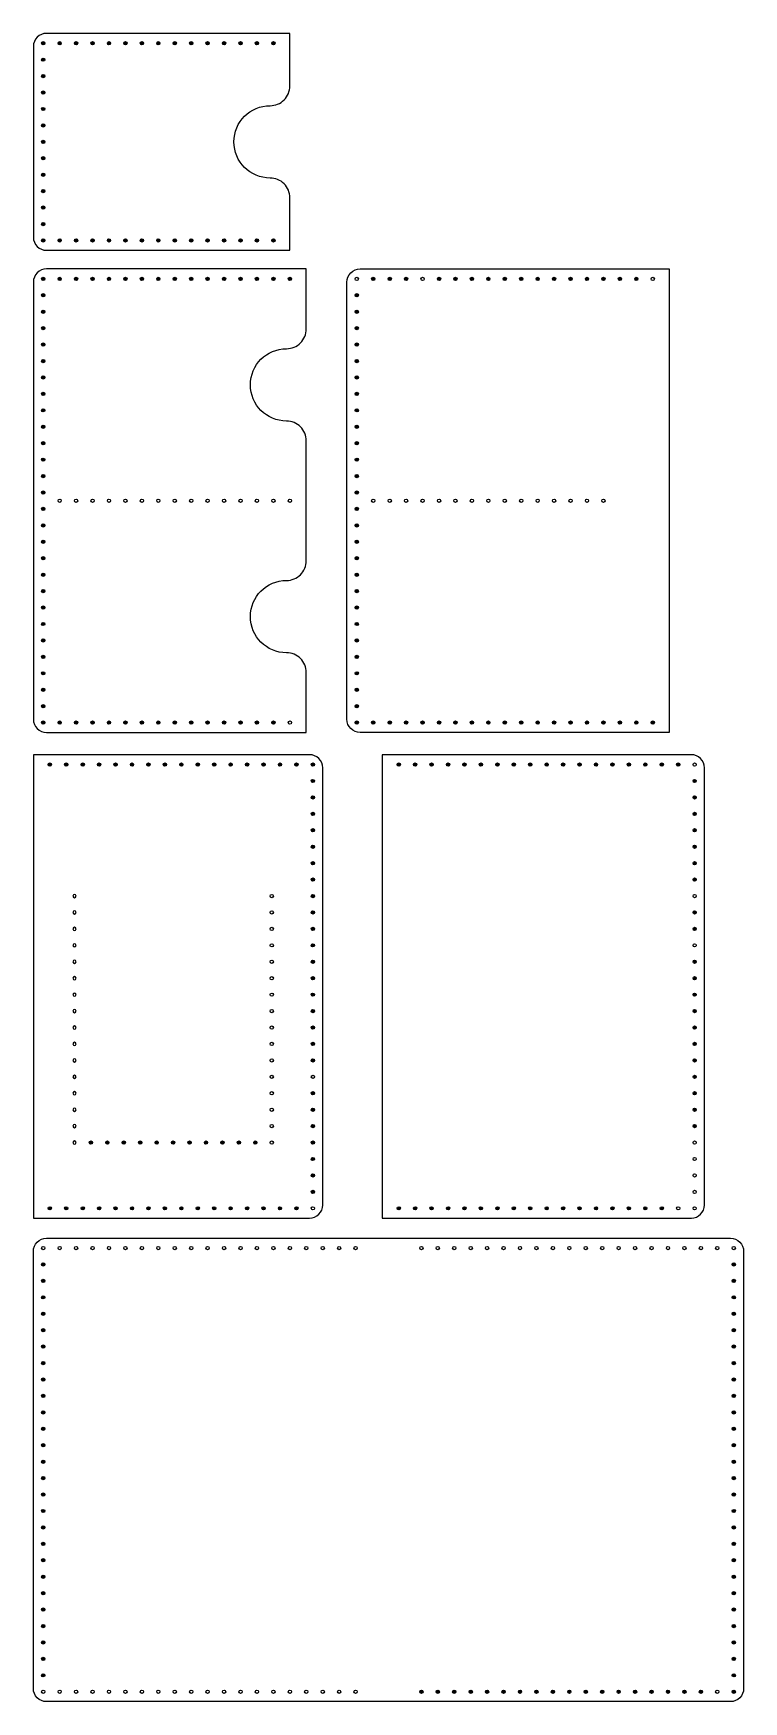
# Model space of a CAD drawing. Header units: millimetres. Extents: x 32 to 248, y 17 to 524.
import ezdxf

# ---------------------------------------------------------------- set-up
doc = ezdxf.new("R2010")
doc.units = ezdxf.units.MM
doc.header["$MEASUREMENT"] = 0

# ---------------------------------------------------------------- blocks, each defined once
blk = doc.blocks.new('*U26')
blk.add_circle((0, 0), 0.5)
blk = doc.blocks.new('*U27')
at = {"color": 0, "linetype": 'ByBlock', "lineweight": -2, "transparency": 16777216, "rotation": 180}
for p in [(40.28, 381.88), (45.28, 381.88), (50.28, 381.88), (55.28, 381.88), (60.28, 381.88), (65.28, 381.88), (70.28, 381.88), (75.28, 381.88), (80.28, 381.88), (85.28, 381.88), (90.28, 381.88), (95.28, 381.88), (100.28, 381.88)]:
    blk.add_blockref('*U26', p, dxfattribs=at)
blk = doc.blocks.new('*U30')
blk.add_circle((0, 0), 0.5)
blk = doc.blocks.new('*U31')
at = {"color": 0, "linetype": 'ByBlock', "lineweight": -2, "transparency": 16777216, "rotation": 180}
for p in [(40.28, 381.88), (45.28, 381.88), (50.28, 381.88), (55.28, 381.88), (60.28, 381.88), (65.28, 381.88), (70.28, 381.88), (75.28, 381.88), (80.28, 381.88), (85.28, 381.88), (90.28, 381.88), (95.28, 381.88), (100.28, 381.88)]:
    blk.add_blockref('*U30', p, dxfattribs=at)
blk = doc.blocks.new('*U32')
blk.add_circle((0, 0), 0.5)
blk = doc.blocks.new('*U33')
at = {"color": 0, "linetype": 'ByBlock', "lineweight": -2, "transparency": 16777216, "rotation": 180}
for p in [(150.28, 154.54), (155.28, 154.54), (160.28, 154.54), (165.28, 154.54), (170.28, 154.54), (175.28, 154.54), (180.28, 154.54), (185.28, 154.54), (190.28, 154.54), (195.28, 154.54), (200.28, 154.54), (205.28, 154.54), (210.28, 154.54), (215.28, 154.54), (220.28, 154.54), (225.28, 154.54), (230.28, 154.54), (235.28, 154.54), (240.28, 154.54), (245.28, 154.54)]:
    blk.add_blockref('*U32', p, dxfattribs=at)
blk = doc.blocks.new('*U36')
blk.add_circle((0, 0), 0.5)
blk = doc.blocks.new('*U37')
at = {"color": 0, "linetype": 'ByBlock', "lineweight": -2, "transparency": 16777216, "rotation": 180}
for p in [(150.28, 154.54), (155.28, 154.54), (160.28, 154.54), (165.28, 154.54), (170.28, 154.54), (175.28, 154.54), (180.28, 154.54), (185.28, 154.54), (190.28, 154.54), (195.28, 154.54), (200.28, 154.54), (205.28, 154.54), (210.28, 154.54), (215.28, 154.54), (220.28, 154.54), (225.28, 154.54), (230.28, 154.54), (235.28, 154.54), (240.28, 154.54), (245.28, 154.54)]:
    blk.add_blockref('*U36', p, dxfattribs=at)
blk = doc.blocks.new('*U38')
blk.add_circle((0, 0), 0.5)
blk = doc.blocks.new('*U39')
at = {"color": 0, "linetype": 'ByBlock', "lineweight": -2, "transparency": 16777216, "rotation": 90}
for p in [(104.78, 261.62), (104.78, 256.62), (104.78, 251.62), (104.78, 246.62), (104.78, 241.62), (104.78, 236.62), (104.78, 231.62), (104.78, 226.62), (104.78, 221.62), (104.78, 216.62), (104.78, 211.62), (104.78, 206.62), (104.78, 201.62), (104.78, 196.62), (104.78, 191.62), (104.78, 186.62)]:
    blk.add_blockref('*U38', p, dxfattribs=at)
blk = doc.blocks.new('*U40')
blk.add_circle((0, 0), 0.5)
blk = doc.blocks.new('*U41')
at = {"color": 0, "linetype": 'ByBlock', "lineweight": -2, "transparency": 16777216, "rotation": 90}
for p in [(104.78, 261.62), (104.78, 256.62), (104.78, 251.62), (104.78, 246.62), (104.78, 241.62), (104.78, 236.62), (104.78, 231.62), (104.78, 226.62), (104.78, 221.62), (104.78, 216.62), (104.78, 211.62), (104.78, 206.62), (104.78, 201.62), (104.78, 196.62), (104.78, 191.62), (104.78, 186.62)]:
    blk.add_blockref('*U40', p, dxfattribs=at)
blk = doc.blocks.new('*U44')
blk.add_circle((0, 0), 0.5)
blk = doc.blocks.new('*U45')
at = {"color": 0, "linetype": 'ByBlock', "lineweight": -2, "transparency": 16777216, "rotation": 180}
for p in [(40.28, 381.88), (45.28, 381.88), (50.28, 381.88), (55.28, 381.88), (60.28, 381.88), (65.28, 381.88), (70.28, 381.88), (75.28, 381.88), (80.28, 381.88), (85.28, 381.88), (90.28, 381.88), (95.28, 381.88), (100.28, 381.88)]:
    blk.add_blockref('*U44', p, dxfattribs=at)

msp = doc.modelspace()

# ---------------------------------------------------------------- hatches: boundary and pattern name
h = msp.add_hatch(color=256)
h.dxf.hatch_style = 1
h.paths.add_polyline_path([(35.28, 520.56, 1), (35.28, 521.56, 1)])
h = msp.add_hatch(color=256)
h.dxf.hatch_style = 1
h.paths.add_polyline_path([(40.28, 520.56, 1), (40.28, 521.56, 1)])
h = msp.add_hatch(color=256)
h.dxf.hatch_style = 1
h.paths.add_polyline_path([(45.28, 520.56, 1), (45.28, 521.56, 1)])
h = msp.add_hatch(color=256)
h.dxf.hatch_style = 1
h.paths.add_polyline_path([(50.28, 520.56, 1), (50.28, 521.56, 1)])
h = msp.add_hatch(color=256)
h.dxf.hatch_style = 1
h.paths.add_polyline_path([(55.28, 520.56, 1), (55.28, 521.56, 1)])
h = msp.add_hatch(color=256)
h.dxf.hatch_style = 1
h.paths.add_polyline_path([(60.28, 520.56, 1), (60.28, 521.56, 1)])
h = msp.add_hatch(color=256)
h.dxf.hatch_style = 1
h.paths.add_polyline_path([(65.28, 520.56, 1), (65.28, 521.56, 1)])
h = msp.add_hatch(color=256)
h.dxf.hatch_style = 1
h.paths.add_polyline_path([(70.28, 520.56, 1), (70.28, 521.56, 1)])
h = msp.add_hatch(color=256)
h.dxf.hatch_style = 1
h.paths.add_polyline_path([(75.28, 520.56, 1), (75.28, 521.56, 1)])
h = msp.add_hatch(color=256)
h.dxf.hatch_style = 1
h.paths.add_polyline_path([(80.28, 520.56, 1), (80.28, 521.56, 1)])
h = msp.add_hatch(color=256)
h.dxf.hatch_style = 1
h.paths.add_polyline_path([(85.28, 520.56, 1), (85.28, 521.56, 1)])
h = msp.add_hatch(color=256)
h.dxf.hatch_style = 1
h.paths.add_polyline_path([(90.28, 520.56, 1), (90.28, 521.56, 1)])
h = msp.add_hatch(color=256)
h.dxf.hatch_style = 1
h.paths.add_polyline_path([(95.28, 520.56, 1), (95.28, 521.56, 1)])
h = msp.add_hatch(color=256)
h.dxf.hatch_style = 1
h.paths.add_polyline_path([(100.28, 520.56, 1), (100.28, 521.56, 1)])
h = msp.add_hatch(color=256)
h.dxf.hatch_style = 1
h.paths.add_polyline_path([(105.28, 520.56, 1), (105.28, 521.56, 1)])
h = msp.add_hatch(color=256)
h.dxf.hatch_style = 1
h.paths.add_polyline_path([(35.28, 515.56, 1), (35.28, 516.56, 1)])
h = msp.add_hatch(color=256)
h.dxf.hatch_style = 1
h.paths.add_polyline_path([(35.28, 510.56, 1), (35.28, 511.56, 1)])
h = msp.add_hatch(color=256)
h.dxf.hatch_style = 1
h.paths.add_polyline_path([(35.28, 505.56, 1), (35.28, 506.56, 1)])
h = msp.add_hatch(color=256)
h.dxf.hatch_style = 1
h.paths.add_polyline_path([(35.28, 500.56, 1), (35.28, 501.56, 1)])
h = msp.add_hatch(color=256)
h.dxf.hatch_style = 1
h.paths.add_polyline_path([(35.28, 495.56, 1), (35.28, 496.56, 1)])
h = msp.add_hatch(color=256)
h.dxf.hatch_style = 1
h.paths.add_polyline_path([(35.28, 490.56, 1), (35.28, 491.56, 1)])
h = msp.add_hatch(color=256)
h.dxf.hatch_style = 1
h.paths.add_polyline_path([(35.28, 485.56, 1), (35.28, 486.56, 1)])
h = msp.add_hatch(color=256)
h.dxf.hatch_style = 1
h.paths.add_polyline_path([(35.28, 480.56, 1), (35.28, 481.56, 1)])
h = msp.add_hatch(color=256)
h.dxf.hatch_style = 1
h.paths.add_polyline_path([(35.28, 475.56, 1), (35.28, 476.56, 1)])
h = msp.add_hatch(color=256)
h.dxf.hatch_style = 1
h.paths.add_polyline_path([(35.28, 470.56, 1), (35.28, 471.56, 1)])
h = msp.add_hatch(color=256)
h.dxf.hatch_style = 1
h.paths.add_polyline_path([(35.28, 465.56, 1), (35.28, 466.56, 1)])
h = msp.add_hatch(color=256)
h.dxf.hatch_style = 1
h.paths.add_polyline_path([(35.28, 460.56, 1), (35.28, 461.56, 1)])
h = msp.add_hatch(color=256)
h.dxf.hatch_style = 1
h.paths.add_polyline_path([(40.28, 460.56, 1), (40.28, 461.56, 1)])
h = msp.add_hatch(color=256)
h.dxf.hatch_style = 1
h.paths.add_polyline_path([(45.28, 460.56, 1), (45.28, 461.56, 1)])
h = msp.add_hatch(color=256)
h.dxf.hatch_style = 1
h.paths.add_polyline_path([(50.28, 460.56, 1), (50.28, 461.56, 1)])
h = msp.add_hatch(color=256)
h.dxf.hatch_style = 1
h.paths.add_polyline_path([(55.28, 460.56, 1), (55.28, 461.56, 1)])
h = msp.add_hatch(color=256)
h.dxf.hatch_style = 1
h.paths.add_polyline_path([(60.28, 460.56, 1), (60.28, 461.56, 1)])
h = msp.add_hatch(color=256)
h.dxf.hatch_style = 1
h.paths.add_polyline_path([(65.28, 460.56, 1), (65.28, 461.56, 1)])
h = msp.add_hatch(color=256)
h.dxf.hatch_style = 1
h.paths.add_polyline_path([(70.28, 460.56, 1), (70.28, 461.56, 1)])
h = msp.add_hatch(color=256)
h.dxf.hatch_style = 1
h.paths.add_polyline_path([(75.28, 460.56, 1), (75.28, 461.56, 1)])
h = msp.add_hatch(color=256)
h.dxf.hatch_style = 1
h.paths.add_polyline_path([(80.28, 460.56, 1), (80.28, 461.56, 1)])
h = msp.add_hatch(color=256)
h.dxf.hatch_style = 1
h.paths.add_polyline_path([(85.28, 460.56, 1), (85.28, 461.56, 1)])
h = msp.add_hatch(color=256)
h.dxf.hatch_style = 1
h.paths.add_polyline_path([(90.28, 460.56, 1), (90.28, 461.56, 1)])
h = msp.add_hatch(color=256)
h.dxf.hatch_style = 1
h.paths.add_polyline_path([(95.28, 460.56, 1), (95.28, 461.56, 1)])
h = msp.add_hatch(color=256)
h.dxf.hatch_style = 1
h.paths.add_polyline_path([(100.28, 460.56, 1), (100.28, 461.56, 1)])
h = msp.add_hatch(color=256)
h.dxf.hatch_style = 1
h.paths.add_polyline_path([(105.28, 460.56, 1), (105.28, 461.56, 1)])
h = msp.add_hatch(color=256)
h.dxf.hatch_style = 1
h.paths.add_polyline_path([(35.78, 449.38, 1), (34.78, 449.38, 1)])
h = msp.add_hatch(color=256)
h.dxf.hatch_style = 1
h.paths.add_polyline_path([(34.78, 449.38, -1), (35.78, 449.38, -1)])
h = msp.add_hatch(color=256)
h.dxf.hatch_style = 1
h.paths.add_polyline_path([(40.78, 449.38, 1), (39.78, 449.38, 1)])
h = msp.add_hatch(color=256)
h.dxf.hatch_style = 1
h.paths.add_polyline_path([(39.78, 449.38, -1), (40.78, 449.38, -1)])
h = msp.add_hatch(color=256)
h.dxf.hatch_style = 1
h.paths.add_polyline_path([(45.78, 449.38, 1), (44.78, 449.38, 1)])
h = msp.add_hatch(color=256)
h.dxf.hatch_style = 1
h.paths.add_polyline_path([(44.78, 449.38, -1), (45.78, 449.38, -1)])
h = msp.add_hatch(color=256)
h.dxf.hatch_style = 1
h.paths.add_polyline_path([(50.78, 449.38, 1), (49.78, 449.38, 1)])
h = msp.add_hatch(color=256)
h.dxf.hatch_style = 1
h.paths.add_polyline_path([(49.78, 449.38, -1), (50.78, 449.38, -1)])
h = msp.add_hatch(color=256)
h.dxf.hatch_style = 1
h.paths.add_polyline_path([(55.78, 449.38, 1), (54.78, 449.38, 1)])
h = msp.add_hatch(color=256)
h.dxf.hatch_style = 1
h.paths.add_polyline_path([(54.78, 449.38, -1), (55.78, 449.38, -1)])
h = msp.add_hatch(color=256)
h.dxf.hatch_style = 1
h.paths.add_polyline_path([(60.78, 449.38, 1), (59.78, 449.38, 1)])
h = msp.add_hatch(color=256)
h.dxf.hatch_style = 1
h.paths.add_polyline_path([(59.78, 449.38, -1), (60.78, 449.38, -1)])
h = msp.add_hatch(color=256)
h.dxf.hatch_style = 1
h.paths.add_polyline_path([(65.78, 449.38, 1), (64.78, 449.38, 1)])
h = msp.add_hatch(color=256)
h.dxf.hatch_style = 1
h.paths.add_polyline_path([(64.78, 449.38, -1), (65.78, 449.38, -1)])
h = msp.add_hatch(color=256)
h.dxf.hatch_style = 1
h.paths.add_polyline_path([(70.78, 449.38, 1), (69.78, 449.38, 1)])
h = msp.add_hatch(color=256)
h.dxf.hatch_style = 1
h.paths.add_polyline_path([(69.78, 449.38, -1), (70.78, 449.38, -1)])
h = msp.add_hatch(color=256)
h.dxf.hatch_style = 1
h.paths.add_polyline_path([(75.78, 449.38, 1), (74.78, 449.38, 1)])
h = msp.add_hatch(color=256)
h.dxf.hatch_style = 1
h.paths.add_polyline_path([(74.78, 449.38, -1), (75.78, 449.38, -1)])
h = msp.add_hatch(color=256)
h.dxf.hatch_style = 1
h.paths.add_polyline_path([(80.78, 449.38, 1), (79.78, 449.38, 1)])
h = msp.add_hatch(color=256)
h.dxf.hatch_style = 1
h.paths.add_polyline_path([(79.78, 449.38, -1), (80.78, 449.38, -1)])
h = msp.add_hatch(color=256)
h.dxf.hatch_style = 1
h.paths.add_polyline_path([(85.78, 449.38, 1), (84.78, 449.38, 1)])
h = msp.add_hatch(color=256)
h.dxf.hatch_style = 1
h.paths.add_polyline_path([(84.78, 449.38, -1), (85.78, 449.38, -1)])
h = msp.add_hatch(color=256)
h.dxf.hatch_style = 1
h.paths.add_polyline_path([(90.78, 449.38, 1), (89.78, 449.38, 1)])
h = msp.add_hatch(color=256)
h.dxf.hatch_style = 1
h.paths.add_polyline_path([(89.78, 449.38, -1), (90.78, 449.38, -1)])
h = msp.add_hatch(color=256)
h.dxf.hatch_style = 1
h.paths.add_polyline_path([(95.78, 449.38, 1), (94.78, 449.38, 1)])
h = msp.add_hatch(color=256)
h.dxf.hatch_style = 1
h.paths.add_polyline_path([(94.78, 449.38, -1), (95.78, 449.38, -1)])
h = msp.add_hatch(color=256)
h.dxf.hatch_style = 1
h.paths.add_polyline_path([(100.78, 449.38, 1), (99.78, 449.38, 1)])
h = msp.add_hatch(color=256)
h.dxf.hatch_style = 1
h.paths.add_polyline_path([(99.78, 449.38, -1), (100.78, 449.38, -1)])
h = msp.add_hatch(color=256)
h.dxf.hatch_style = 1
h.paths.add_polyline_path([(105.78, 449.38, 1), (104.78, 449.38, 1)])
h = msp.add_hatch(color=256)
h.dxf.hatch_style = 1
h.paths.add_polyline_path([(104.78, 449.38, -1), (105.78, 449.38, -1)])
h = msp.add_hatch(color=256)
h.dxf.hatch_style = 1
h.paths.add_polyline_path([(109.78, 449.38, -1), (110.78, 449.38, -1)])
h = msp.add_hatch(color=256)
h.dxf.hatch_style = 1
h.paths.add_polyline_path([(136.15, 449.38, 1), (135.15, 449.38, 1)])
h = msp.add_hatch(color=256)
h.dxf.hatch_style = 1
h.paths.add_polyline_path([(135.15, 449.38, -1), (136.15, 449.38, -1)])
h = msp.add_hatch(color=256)
h.dxf.hatch_style = 1
h.paths.add_polyline_path([(141.15, 449.38, 1), (140.15, 449.38, 1)])
h = msp.add_hatch(color=256)
h.dxf.hatch_style = 1
h.paths.add_polyline_path([(140.15, 449.38, -1), (141.15, 449.38, -1)])
h = msp.add_hatch(color=256)
h.dxf.hatch_style = 1
h.paths.add_polyline_path([(146.15, 449.38, 1), (145.15, 449.38, 1)])
h = msp.add_hatch(color=256)
h.dxf.hatch_style = 1
h.paths.add_polyline_path([(145.15, 449.38, -1), (146.15, 449.38, -1)])
h = msp.add_hatch(color=256)
h.dxf.hatch_style = 1
h.paths.add_polyline_path([(156.15, 449.38, 1), (155.15, 449.38, 1)])
h = msp.add_hatch(color=256)
h.dxf.hatch_style = 1
h.paths.add_polyline_path([(155.15, 449.38, -1), (156.15, 449.38, -1)])
h = msp.add_hatch(color=256)
h.dxf.hatch_style = 1
h.paths.add_polyline_path([(161.15, 449.38, 1), (160.15, 449.38, 1)])
h = msp.add_hatch(color=256)
h.dxf.hatch_style = 1
h.paths.add_polyline_path([(160.15, 449.38, -1), (161.15, 449.38, -1)])
h = msp.add_hatch(color=256)
h.dxf.hatch_style = 1
h.paths.add_polyline_path([(166.15, 449.38, 1), (165.15, 449.38, 1)])
h = msp.add_hatch(color=256)
h.dxf.hatch_style = 1
h.paths.add_polyline_path([(165.15, 449.38, -1), (166.15, 449.38, -1)])
h = msp.add_hatch(color=256)
h.dxf.hatch_style = 1
h.paths.add_polyline_path([(171.15, 449.38, 1), (170.15, 449.38, 1)])
h = msp.add_hatch(color=256)
h.dxf.hatch_style = 1
h.paths.add_polyline_path([(170.15, 449.38, -1), (171.15, 449.38, -1)])
h = msp.add_hatch(color=256)
h.dxf.hatch_style = 1
h.paths.add_polyline_path([(176.15, 449.38, 1), (175.15, 449.38, 1)])
h = msp.add_hatch(color=256)
h.dxf.hatch_style = 1
h.paths.add_polyline_path([(175.15, 449.38, -1), (176.15, 449.38, -1)])
h = msp.add_hatch(color=256)
h.dxf.hatch_style = 1
h.paths.add_polyline_path([(181.15, 449.38, 1), (180.15, 449.38, 1)])
h = msp.add_hatch(color=256)
h.dxf.hatch_style = 1
h.paths.add_polyline_path([(180.15, 449.38, -1), (181.15, 449.38, -1)])
h = msp.add_hatch(color=256)
h.dxf.hatch_style = 1
h.paths.add_polyline_path([(186.15, 449.38, 1), (185.15, 449.38, 1)])
h = msp.add_hatch(color=256)
h.dxf.hatch_style = 1
h.paths.add_polyline_path([(185.15, 449.38, -1), (186.15, 449.38, -1)])
h = msp.add_hatch(color=256)
h.dxf.hatch_style = 1
h.paths.add_polyline_path([(191.15, 449.38, 1), (190.15, 449.38, 1)])
h = msp.add_hatch(color=256)
h.dxf.hatch_style = 1
h.paths.add_polyline_path([(190.15, 449.38, -1), (191.15, 449.38, -1)])
h = msp.add_hatch(color=256)
h.dxf.hatch_style = 1
h.paths.add_polyline_path([(196.15, 449.38, 1), (195.15, 449.38, 1)])
h = msp.add_hatch(color=256)
h.dxf.hatch_style = 1
h.paths.add_polyline_path([(195.15, 449.38, -1), (196.15, 449.38, -1)])
h = msp.add_hatch(color=256)
h.dxf.hatch_style = 1
h.paths.add_polyline_path([(201.15, 449.38, 1), (200.15, 449.38, 1)])
h = msp.add_hatch(color=256)
h.dxf.hatch_style = 1
h.paths.add_polyline_path([(200.15, 449.38, -1), (201.15, 449.38, -1)])
h = msp.add_hatch(color=256)
h.dxf.hatch_style = 1
h.paths.add_polyline_path([(206.15, 449.38, 1), (205.15, 449.38, 1)])
h = msp.add_hatch(color=256)
h.dxf.hatch_style = 1
h.paths.add_polyline_path([(205.15, 449.38, -1), (206.15, 449.38, -1)])
h = msp.add_hatch(color=256)
h.dxf.hatch_style = 1
h.paths.add_polyline_path([(211.15, 449.38, 1), (210.15, 449.38, 1)])
h = msp.add_hatch(color=256)
h.dxf.hatch_style = 1
h.paths.add_polyline_path([(210.15, 449.38, -1), (211.15, 449.38, -1)])
h = msp.add_hatch(color=256)
h.dxf.hatch_style = 1
h.paths.add_polyline_path([(216.15, 449.38, 1), (215.15, 449.38, 1)])
h = msp.add_hatch(color=256)
h.dxf.hatch_style = 1
h.paths.add_polyline_path([(215.15, 449.38, -1), (216.15, 449.38, -1)])
h = msp.add_hatch(color=256)
h.dxf.hatch_style = 1
h.paths.add_polyline_path([(35.78, 444.38, 1), (34.78, 444.38, 1)])
h = msp.add_hatch(color=256)
h.dxf.hatch_style = 1
h.paths.add_polyline_path([(34.78, 444.38, -1), (35.78, 444.38, -1)])
h = msp.add_hatch(color=256)
h.dxf.hatch_style = 1
h.paths.add_polyline_path([(131.15, 444.38, 1), (130.15, 444.38, 1)])
h = msp.add_hatch(color=256)
h.dxf.hatch_style = 1
h.paths.add_polyline_path([(130.15, 444.38, -1), (131.15, 444.38, -1)])
h = msp.add_hatch(color=256)
h.dxf.hatch_style = 1
h.paths.add_polyline_path([(35.78, 439.38, 1), (34.78, 439.38, 1)])
h = msp.add_hatch(color=256)
h.dxf.hatch_style = 1
h.paths.add_polyline_path([(34.78, 439.38, -1), (35.78, 439.38, -1)])
h = msp.add_hatch(color=256)
h.dxf.hatch_style = 1
h.paths.add_polyline_path([(131.15, 439.38, 1), (130.15, 439.38, 1)])
h = msp.add_hatch(color=256)
h.dxf.hatch_style = 1
h.paths.add_polyline_path([(130.15, 439.38, -1), (131.15, 439.38, -1)])
h = msp.add_hatch(color=256)
h.dxf.hatch_style = 1
h.paths.add_polyline_path([(35.78, 434.38, 1), (34.78, 434.38, 1)])
h = msp.add_hatch(color=256)
h.dxf.hatch_style = 1
h.paths.add_polyline_path([(34.78, 434.38, -1), (35.78, 434.38, -1)])
h = msp.add_hatch(color=256)
h.dxf.hatch_style = 1
h.paths.add_polyline_path([(131.15, 434.38, 1), (130.15, 434.38, 1)])
h = msp.add_hatch(color=256)
h.dxf.hatch_style = 1
h.paths.add_polyline_path([(130.15, 434.38, -1), (131.15, 434.38, -1)])
h = msp.add_hatch(color=256)
h.dxf.hatch_style = 1
h.paths.add_polyline_path([(35.78, 429.38, 1), (34.78, 429.38, 1)])
h = msp.add_hatch(color=256)
h.dxf.hatch_style = 1
h.paths.add_polyline_path([(34.78, 429.38, -1), (35.78, 429.38, -1)])
h = msp.add_hatch(color=256)
h.dxf.hatch_style = 1
h.paths.add_polyline_path([(131.15, 429.38, 1), (130.15, 429.38, 1)])
h = msp.add_hatch(color=256)
h.dxf.hatch_style = 1
h.paths.add_polyline_path([(130.15, 429.38, -1), (131.15, 429.38, -1)])
h = msp.add_hatch(color=256)
h.dxf.hatch_style = 1
h.paths.add_polyline_path([(35.78, 424.38, 1), (34.78, 424.38, 1)])
h = msp.add_hatch(color=256)
h.dxf.hatch_style = 1
h.paths.add_polyline_path([(34.78, 424.38, -1), (35.78, 424.38, -1)])
h = msp.add_hatch(color=256)
h.dxf.hatch_style = 1
h.paths.add_polyline_path([(131.15, 424.38, 1), (130.15, 424.38, 1)])
h = msp.add_hatch(color=256)
h.dxf.hatch_style = 1
h.paths.add_polyline_path([(130.15, 424.38, -1), (131.15, 424.38, -1)])
h = msp.add_hatch(color=256)
h.dxf.hatch_style = 1
h.paths.add_polyline_path([(35.78, 419.38, 1), (34.78, 419.38, 1)])
h = msp.add_hatch(color=256)
h.dxf.hatch_style = 1
h.paths.add_polyline_path([(34.78, 419.38, -1), (35.78, 419.38, -1)])
h = msp.add_hatch(color=256)
h.dxf.hatch_style = 1
h.paths.add_polyline_path([(131.15, 419.38, 1), (130.15, 419.38, 1)])
h = msp.add_hatch(color=256)
h.dxf.hatch_style = 1
h.paths.add_polyline_path([(130.15, 419.38, -1), (131.15, 419.38, -1)])
h = msp.add_hatch(color=256)
h.dxf.hatch_style = 1
h.paths.add_polyline_path([(35.78, 414.38, 1), (34.78, 414.38, 1)])
h = msp.add_hatch(color=256)
h.dxf.hatch_style = 1
h.paths.add_polyline_path([(34.78, 414.38, -1), (35.78, 414.38, -1)])
h = msp.add_hatch(color=256)
h.dxf.hatch_style = 1
h.paths.add_polyline_path([(131.15, 414.38, 1), (130.15, 414.38, 1)])
h = msp.add_hatch(color=256)
h.dxf.hatch_style = 1
h.paths.add_polyline_path([(130.15, 414.38, -1), (131.15, 414.38, -1)])
h = msp.add_hatch(color=256)
h.dxf.hatch_style = 1
h.paths.add_polyline_path([(35.78, 409.38, 1), (34.78, 409.38, 1)])
h = msp.add_hatch(color=256)
h.dxf.hatch_style = 1
h.paths.add_polyline_path([(34.78, 409.38, -1), (35.78, 409.38, -1)])
h = msp.add_hatch(color=256)
h.dxf.hatch_style = 1
h.paths.add_polyline_path([(131.15, 409.38, 1), (130.15, 409.38, 1)])
h = msp.add_hatch(color=256)
h.dxf.hatch_style = 1
h.paths.add_polyline_path([(130.15, 409.38, -1), (131.15, 409.38, -1)])
h = msp.add_hatch(color=256)
h.dxf.hatch_style = 1
h.paths.add_polyline_path([(35.78, 404.38, 1), (34.78, 404.38, 1)])
h = msp.add_hatch(color=256)
h.dxf.hatch_style = 1
h.paths.add_polyline_path([(34.78, 404.38, -1), (35.78, 404.38, -1)])
h = msp.add_hatch(color=256)
h.dxf.hatch_style = 1
h.paths.add_polyline_path([(131.15, 404.38, 1), (130.15, 404.38, 1)])
h = msp.add_hatch(color=256)
h.dxf.hatch_style = 1
h.paths.add_polyline_path([(130.15, 404.38, -1), (131.15, 404.38, -1)])
h = msp.add_hatch(color=256)
h.dxf.hatch_style = 1
h.paths.add_polyline_path([(35.78, 399.38, 1), (34.78, 399.38, 1)])
h = msp.add_hatch(color=256)
h.dxf.hatch_style = 1
h.paths.add_polyline_path([(34.78, 399.38, -1), (35.78, 399.38, -1)])
h = msp.add_hatch(color=256)
h.dxf.hatch_style = 1
h.paths.add_polyline_path([(131.15, 399.38, 1), (130.15, 399.38, 1)])
h = msp.add_hatch(color=256)
h.dxf.hatch_style = 1
h.paths.add_polyline_path([(130.15, 399.38, -1), (131.15, 399.38, -1)])
h = msp.add_hatch(color=256)
h.dxf.hatch_style = 1
h.paths.add_polyline_path([(35.78, 394.38, 1), (34.78, 394.38, 1)])
h = msp.add_hatch(color=256)
h.dxf.hatch_style = 1
h.paths.add_polyline_path([(34.78, 394.38, -1), (35.78, 394.38, -1)])
h = msp.add_hatch(color=256)
h.dxf.hatch_style = 1
h.paths.add_polyline_path([(131.15, 394.38, 1), (130.15, 394.38, 1)])
h = msp.add_hatch(color=256)
h.dxf.hatch_style = 1
h.paths.add_polyline_path([(130.15, 394.38, -1), (131.15, 394.38, -1)])
h = msp.add_hatch(color=256)
h.dxf.hatch_style = 1
h.paths.add_polyline_path([(35.78, 389.38, 1), (34.78, 389.38, 1)])
h = msp.add_hatch(color=256)
h.dxf.hatch_style = 1
h.paths.add_polyline_path([(34.78, 389.38, -1), (35.78, 389.38, -1)])
h = msp.add_hatch(color=256)
h.dxf.hatch_style = 1
h.paths.add_polyline_path([(131.15, 389.38, 1), (130.15, 389.38, 1)])
h = msp.add_hatch(color=256)
h.dxf.hatch_style = 1
h.paths.add_polyline_path([(130.15, 389.38, -1), (131.15, 389.38, -1)])
h = msp.add_hatch(color=256)
h.dxf.hatch_style = 1
h.paths.add_polyline_path([(35.78, 384.38, 1), (34.78, 384.38, 1)])
h = msp.add_hatch(color=256)
h.dxf.hatch_style = 1
h.paths.add_polyline_path([(34.78, 384.38, -1), (35.78, 384.38, -1)])
h = msp.add_hatch(color=256)
h.dxf.hatch_style = 1
h.paths.add_polyline_path([(131.15, 384.38, 1), (130.15, 384.38, 1)])
h = msp.add_hatch(color=256)
h.dxf.hatch_style = 1
h.paths.add_polyline_path([(130.15, 384.38, -1), (131.15, 384.38, -1)])
h = msp.add_hatch(color=256)
h.dxf.hatch_style = 1
h.paths.add_polyline_path([(35.78, 379.38, 1), (34.78, 379.38, 1)])
h = msp.add_hatch(color=256)
h.dxf.hatch_style = 1
h.paths.add_polyline_path([(34.78, 379.38, -1), (35.78, 379.38, -1)])
h = msp.add_hatch(color=256)
h.dxf.hatch_style = 1
h.paths.add_polyline_path([(131.15, 379.38, 1), (130.15, 379.38, 1)])
h = msp.add_hatch(color=256)
h.dxf.hatch_style = 1
h.paths.add_polyline_path([(130.15, 379.38, -1), (131.15, 379.38, -1)])
h = msp.add_hatch(color=256)
h.dxf.hatch_style = 1
h.paths.add_polyline_path([(35.78, 374.38, 1), (34.78, 374.38, 1)])
h = msp.add_hatch(color=256)
h.dxf.hatch_style = 1
h.paths.add_polyline_path([(34.78, 374.38, -1), (35.78, 374.38, -1)])
h = msp.add_hatch(color=256)
h.dxf.hatch_style = 1
h.paths.add_polyline_path([(131.15, 374.38, 1), (130.15, 374.38, 1)])
h = msp.add_hatch(color=256)
h.dxf.hatch_style = 1
h.paths.add_polyline_path([(130.15, 374.38, -1), (131.15, 374.38, -1)])
h = msp.add_hatch(color=256)
h.dxf.hatch_style = 1
h.paths.add_polyline_path([(35.78, 369.38, 1), (34.78, 369.38, 1)])
h = msp.add_hatch(color=256)
h.dxf.hatch_style = 1
h.paths.add_polyline_path([(34.78, 369.38, -1), (35.78, 369.38, -1)])
h = msp.add_hatch(color=256)
h.dxf.hatch_style = 1
h.paths.add_polyline_path([(131.15, 369.38, 1), (130.15, 369.38, 1)])
h = msp.add_hatch(color=256)
h.dxf.hatch_style = 1
h.paths.add_polyline_path([(130.15, 369.38, -1), (131.15, 369.38, -1)])
h = msp.add_hatch(color=256)
h.dxf.hatch_style = 1
h.paths.add_polyline_path([(35.78, 364.38, 1), (34.78, 364.38, 1)])
h = msp.add_hatch(color=256)
h.dxf.hatch_style = 1
h.paths.add_polyline_path([(34.78, 364.38, -1), (35.78, 364.38, -1)])
h = msp.add_hatch(color=256)
h.dxf.hatch_style = 1
h.paths.add_polyline_path([(131.15, 364.38, 1), (130.15, 364.38, 1)])
h = msp.add_hatch(color=256)
h.dxf.hatch_style = 1
h.paths.add_polyline_path([(130.15, 364.38, -1), (131.15, 364.38, -1)])
h = msp.add_hatch(color=256)
h.dxf.hatch_style = 1
h.paths.add_polyline_path([(35.78, 359.38, 1), (34.78, 359.38, 1)])
h = msp.add_hatch(color=256)
h.dxf.hatch_style = 1
h.paths.add_polyline_path([(34.78, 359.38, -1), (35.78, 359.38, -1)])
h = msp.add_hatch(color=256)
h.dxf.hatch_style = 1
h.paths.add_polyline_path([(131.15, 359.38, 1), (130.15, 359.38, 1)])
h = msp.add_hatch(color=256)
h.dxf.hatch_style = 1
h.paths.add_polyline_path([(130.15, 359.38, -1), (131.15, 359.38, -1)])
h = msp.add_hatch(color=256)
h.dxf.hatch_style = 1
h.paths.add_polyline_path([(35.78, 354.38, 1), (34.78, 354.38, 1)])
h = msp.add_hatch(color=256)
h.dxf.hatch_style = 1
h.paths.add_polyline_path([(34.78, 354.38, -1), (35.78, 354.38, -1)])
h = msp.add_hatch(color=256)
h.dxf.hatch_style = 1
h.paths.add_polyline_path([(131.15, 354.38, 1), (130.15, 354.38, 1)])
h = msp.add_hatch(color=256)
h.dxf.hatch_style = 1
h.paths.add_polyline_path([(130.15, 354.38, -1), (131.15, 354.38, -1)])
h = msp.add_hatch(color=256)
h.dxf.hatch_style = 1
h.paths.add_polyline_path([(35.78, 349.38, 1), (34.78, 349.38, 1)])
h = msp.add_hatch(color=256)
h.dxf.hatch_style = 1
h.paths.add_polyline_path([(34.78, 349.38, -1), (35.78, 349.38, -1)])
h = msp.add_hatch(color=256)
h.dxf.hatch_style = 1
h.paths.add_polyline_path([(131.15, 349.38, 1), (130.15, 349.38, 1)])
h = msp.add_hatch(color=256)
h.dxf.hatch_style = 1
h.paths.add_polyline_path([(130.15, 349.38, -1), (131.15, 349.38, -1)])
h = msp.add_hatch(color=256)
h.dxf.hatch_style = 1
h.paths.add_polyline_path([(35.78, 344.38, 1), (34.78, 344.38, 1)])
h = msp.add_hatch(color=256)
h.dxf.hatch_style = 1
h.paths.add_polyline_path([(34.78, 344.38, -1), (35.78, 344.38, -1)])
h = msp.add_hatch(color=256)
h.dxf.hatch_style = 1
h.paths.add_polyline_path([(131.15, 344.38, 1), (130.15, 344.38, 1)])
h = msp.add_hatch(color=256)
h.dxf.hatch_style = 1
h.paths.add_polyline_path([(130.15, 344.38, -1), (131.15, 344.38, -1)])
h = msp.add_hatch(color=256)
h.dxf.hatch_style = 1
h.paths.add_polyline_path([(35.78, 339.38, 1), (34.78, 339.38, 1)])
h = msp.add_hatch(color=256)
h.dxf.hatch_style = 1
h.paths.add_polyline_path([(34.78, 339.38, -1), (35.78, 339.38, -1)])
h = msp.add_hatch(color=256)
h.dxf.hatch_style = 1
h.paths.add_polyline_path([(131.15, 339.38, 1), (130.15, 339.38, 1)])
h = msp.add_hatch(color=256)
h.dxf.hatch_style = 1
h.paths.add_polyline_path([(130.15, 339.38, -1), (131.15, 339.38, -1)])
h = msp.add_hatch(color=256)
h.dxf.hatch_style = 1
h.paths.add_polyline_path([(35.78, 334.38, 1), (34.78, 334.38, 1)])
h = msp.add_hatch(color=256)
h.dxf.hatch_style = 1
h.paths.add_polyline_path([(34.78, 334.38, -1), (35.78, 334.38, -1)])
h = msp.add_hatch(color=256)
h.dxf.hatch_style = 1
h.paths.add_polyline_path([(131.15, 334.38, 1), (130.15, 334.38, 1)])
h = msp.add_hatch(color=256)
h.dxf.hatch_style = 1
h.paths.add_polyline_path([(130.15, 334.38, -1), (131.15, 334.38, -1)])
h = msp.add_hatch(color=256)
h.dxf.hatch_style = 1
h.paths.add_polyline_path([(35.78, 329.38, 1), (34.78, 329.38, 1)])
h = msp.add_hatch(color=256)
h.dxf.hatch_style = 1
h.paths.add_polyline_path([(34.78, 329.38, -1), (35.78, 329.38, -1)])
h = msp.add_hatch(color=256)
h.dxf.hatch_style = 1
h.paths.add_polyline_path([(35.78, 324.38, 1), (34.78, 324.38, 1)])
h = msp.add_hatch(color=256)
h.dxf.hatch_style = 1
h.paths.add_polyline_path([(34.78, 324.38, -1), (35.78, 324.38, -1)])
h = msp.add_hatch(color=256)
h.dxf.hatch_style = 1
h.paths.add_polyline_path([(131.15, 329.38, 1), (130.15, 329.38, 1)])
h = msp.add_hatch(color=256)
h.dxf.hatch_style = 1
h.paths.add_polyline_path([(130.15, 329.38, -1), (131.15, 329.38, -1)])
h = msp.add_hatch(color=256)
h.dxf.hatch_style = 1
h.paths.add_polyline_path([(131.15, 324.38, 1), (130.15, 324.38, 1)])
h = msp.add_hatch(color=256)
h.dxf.hatch_style = 1
h.paths.add_polyline_path([(130.15, 324.38, -1), (131.15, 324.38, -1)])
h = msp.add_hatch(color=256)
h.dxf.hatch_style = 1
h.paths.add_polyline_path([(35.78, 319.38, 1), (34.78, 319.38, 1)])
h = msp.add_hatch(color=256)
h.dxf.hatch_style = 1
h.paths.add_polyline_path([(34.78, 319.38, -1), (35.78, 319.38, -1)])
h = msp.add_hatch(color=256)
h.dxf.hatch_style = 1
h.paths.add_polyline_path([(131.15, 319.38, 1), (130.15, 319.38, 1)])
h = msp.add_hatch(color=256)
h.dxf.hatch_style = 1
h.paths.add_polyline_path([(130.15, 319.38, -1), (131.15, 319.38, -1)])
h = msp.add_hatch(color=256)
h.dxf.hatch_style = 1
h.paths.add_polyline_path([(35.78, 314.38, 1), (34.78, 314.38, 1)])
h = msp.add_hatch(color=256)
h.dxf.hatch_style = 1
h.paths.add_polyline_path([(40.78, 314.38, 1), (39.78, 314.38, 1)])
h = msp.add_hatch(color=256)
h.dxf.hatch_style = 1
h.paths.add_polyline_path([(45.78, 314.38, 1), (44.78, 314.38, 1)])
h = msp.add_hatch(color=256)
h.dxf.hatch_style = 1
h.paths.add_polyline_path([(50.78, 314.38, 1), (49.78, 314.38, 1)])
h = msp.add_hatch(color=256)
h.dxf.hatch_style = 1
h.paths.add_polyline_path([(55.78, 314.38, 1), (54.78, 314.38, 1)])
h = msp.add_hatch(color=256)
h.dxf.hatch_style = 1
h.paths.add_polyline_path([(60.78, 314.38, 1), (59.78, 314.38, 1)])
h = msp.add_hatch(color=256)
h.dxf.hatch_style = 1
h.paths.add_polyline_path([(65.78, 314.38, 1), (64.78, 314.38, 1)])
h = msp.add_hatch(color=256)
h.dxf.hatch_style = 1
h.paths.add_polyline_path([(70.78, 314.38, 1), (69.78, 314.38, 1)])
h = msp.add_hatch(color=256)
h.dxf.hatch_style = 1
h.paths.add_polyline_path([(75.78, 314.38, 1), (74.78, 314.38, 1)])
h = msp.add_hatch(color=256)
h.dxf.hatch_style = 1
h.paths.add_polyline_path([(80.78, 314.38, 1), (79.78, 314.38, 1)])
h = msp.add_hatch(color=256)
h.dxf.hatch_style = 1
h.paths.add_polyline_path([(85.78, 314.38, 1), (84.78, 314.38, 1)])
h = msp.add_hatch(color=256)
h.dxf.hatch_style = 1
h.paths.add_polyline_path([(90.78, 314.38, 1), (89.78, 314.38, 1)])
h = msp.add_hatch(color=256)
h.dxf.hatch_style = 1
h.paths.add_polyline_path([(95.78, 314.38, 1), (94.78, 314.38, 1)])
h = msp.add_hatch(color=256)
h.dxf.hatch_style = 1
h.paths.add_polyline_path([(100.78, 314.38, 1), (99.78, 314.38, 1)])
h = msp.add_hatch(color=256)
h.dxf.hatch_style = 1
h.paths.add_polyline_path([(105.78, 314.38, 1), (104.78, 314.38, 1)])
h = msp.add_hatch(color=256)
h.dxf.hatch_style = 1
h.paths.add_polyline_path([(131.15, 314.38, 1), (130.15, 314.38, 1)])
h = msp.add_hatch(color=256)
h.dxf.hatch_style = 1
h.paths.add_polyline_path([(136.15, 314.38, 1), (135.15, 314.38, 1)])
h = msp.add_hatch(color=256)
h.dxf.hatch_style = 1
h.paths.add_polyline_path([(141.15, 314.38, 1), (140.15, 314.38, 1)])
h = msp.add_hatch(color=256)
h.dxf.hatch_style = 1
h.paths.add_polyline_path([(146.15, 314.38, 1), (145.15, 314.38, 1)])
h = msp.add_hatch(color=256)
h.dxf.hatch_style = 1
h.paths.add_polyline_path([(151.15, 314.38, 1), (150.15, 314.38, 1)])
h = msp.add_hatch(color=256)
h.dxf.hatch_style = 1
h.paths.add_polyline_path([(156.15, 314.38, 1), (155.15, 314.38, 1)])
h = msp.add_hatch(color=256)
h.dxf.hatch_style = 1
h.paths.add_polyline_path([(161.15, 314.38, 1), (160.15, 314.38, 1)])
h = msp.add_hatch(color=256)
h.dxf.hatch_style = 1
h.paths.add_polyline_path([(166.15, 314.38, 1), (165.15, 314.38, 1)])
h = msp.add_hatch(color=256)
h.dxf.hatch_style = 1
h.paths.add_polyline_path([(171.15, 314.38, 1), (170.15, 314.38, 1)])
h = msp.add_hatch(color=256)
h.dxf.hatch_style = 1
h.paths.add_polyline_path([(176.15, 314.38, 1), (175.15, 314.38, 1)])
h = msp.add_hatch(color=256)
h.dxf.hatch_style = 1
h.paths.add_polyline_path([(181.15, 314.38, 1), (180.15, 314.38, 1)])
h = msp.add_hatch(color=256)
h.dxf.hatch_style = 1
h.paths.add_polyline_path([(186.15, 314.38, 1), (185.15, 314.38, 1)])
h = msp.add_hatch(color=256)
h.dxf.hatch_style = 1
h.paths.add_polyline_path([(191.15, 314.38, 1), (190.15, 314.38, 1)])
h = msp.add_hatch(color=256)
h.dxf.hatch_style = 1
h.paths.add_polyline_path([(196.15, 314.38, 1), (195.15, 314.38, 1)])
h = msp.add_hatch(color=256)
h.dxf.hatch_style = 1
h.paths.add_polyline_path([(201.15, 314.38, 1), (200.15, 314.38, 1)])
h = msp.add_hatch(color=256)
h.dxf.hatch_style = 1
h.paths.add_polyline_path([(206.15, 314.38, 1), (205.15, 314.38, 1)])
h = msp.add_hatch(color=256)
h.dxf.hatch_style = 1
h.paths.add_polyline_path([(211.15, 314.38, 1), (210.15, 314.38, 1)])
h = msp.add_hatch(color=256)
h.dxf.hatch_style = 1
h.paths.add_polyline_path([(216.15, 314.38, 1), (215.15, 314.38, 1)])
h = msp.add_hatch(color=256)
h.dxf.hatch_style = 1
h.paths.add_polyline_path([(221.15, 314.38, 1), (220.15, 314.38, 1)])
h = msp.add_hatch(color=256)
h.dxf.hatch_style = 1
h.paths.add_polyline_path([(36.78, 301.62, -1), (37.78, 301.62, -1)])
h = msp.add_hatch(color=256)
h.dxf.hatch_style = 1
h.paths.add_polyline_path([(41.78, 301.62, -1), (42.78, 301.62, -1)])
h = msp.add_hatch(color=256)
h.dxf.hatch_style = 1
h.paths.add_polyline_path([(46.78, 301.62, -1), (47.78, 301.62, -1)])
h = msp.add_hatch(color=256)
h.dxf.hatch_style = 1
h.paths.add_polyline_path([(51.78, 301.62, -1), (52.78, 301.62, -1)])
h = msp.add_hatch(color=256)
h.dxf.hatch_style = 1
h.paths.add_polyline_path([(56.78, 301.62, -1), (57.78, 301.62, -1)])
h = msp.add_hatch(color=256)
h.dxf.hatch_style = 1
h.paths.add_polyline_path([(61.78, 301.62, -1), (62.78, 301.62, -1)])
h = msp.add_hatch(color=256)
h.dxf.hatch_style = 1
h.paths.add_polyline_path([(66.78, 301.62, -1), (67.78, 301.62, -1)])
h = msp.add_hatch(color=256)
h.dxf.hatch_style = 1
h.paths.add_polyline_path([(71.78, 301.62, -1), (72.78, 301.62, -1)])
h = msp.add_hatch(color=256)
h.dxf.hatch_style = 1
h.paths.add_polyline_path([(76.78, 301.62, -1), (77.78, 301.62, -1)])
h = msp.add_hatch(color=256)
h.dxf.hatch_style = 1
h.paths.add_polyline_path([(81.78, 301.62, -1), (82.78, 301.62, -1)])
h = msp.add_hatch(color=256)
h.dxf.hatch_style = 1
h.paths.add_polyline_path([(86.78, 301.62, -1), (87.78, 301.62, -1)])
h = msp.add_hatch(color=256)
h.dxf.hatch_style = 1
h.paths.add_polyline_path([(91.78, 301.62, -1), (92.78, 301.62, -1)])
h = msp.add_hatch(color=256)
h.dxf.hatch_style = 1
h.paths.add_polyline_path([(96.78, 301.62, -1), (97.78, 301.62, -1)])
h = msp.add_hatch(color=256)
h.dxf.hatch_style = 1
h.paths.add_polyline_path([(101.78, 301.62, -1), (102.78, 301.62, -1)])
h = msp.add_hatch(color=256)
h.dxf.hatch_style = 1
h.paths.add_polyline_path([(106.78, 301.62, -1), (107.78, 301.62, -1)])
h = msp.add_hatch(color=256)
h.dxf.hatch_style = 1
h.paths.add_polyline_path([(111.78, 301.62, -1), (112.78, 301.62, -1)])
h = msp.add_hatch(color=256)
h.dxf.hatch_style = 1
h.paths.add_polyline_path([(116.78, 301.62, -1), (117.78, 301.62, -1)])
h = msp.add_hatch(color=256)
h.dxf.hatch_style = 1
h.paths.add_polyline_path([(117.78, 301.62, 1), (116.78, 301.62, 1)])
h = msp.add_hatch(color=256)
h.dxf.hatch_style = 1
h.paths.add_polyline_path([(142.89, 301.62, -1), (143.89, 301.62, -1)])
h = msp.add_hatch(color=256)
h.dxf.hatch_style = 1
h.paths.add_polyline_path([(147.89, 301.62, -1), (148.89, 301.62, -1)])
h = msp.add_hatch(color=256)
h.dxf.hatch_style = 1
h.paths.add_polyline_path([(152.89, 301.62, -1), (153.89, 301.62, -1)])
h = msp.add_hatch(color=256)
h.dxf.hatch_style = 1
h.paths.add_polyline_path([(157.89, 301.62, -1), (158.89, 301.62, -1)])
h = msp.add_hatch(color=256)
h.dxf.hatch_style = 1
h.paths.add_polyline_path([(162.89, 301.62, -1), (163.89, 301.62, -1)])
h = msp.add_hatch(color=256)
h.dxf.hatch_style = 1
h.paths.add_polyline_path([(167.89, 301.62, -1), (168.89, 301.62, -1)])
h = msp.add_hatch(color=256)
h.dxf.hatch_style = 1
h.paths.add_polyline_path([(172.89, 301.62, -1), (173.89, 301.62, -1)])
h = msp.add_hatch(color=256)
h.dxf.hatch_style = 1
h.paths.add_polyline_path([(177.89, 301.62, -1), (178.89, 301.62, -1)])
h = msp.add_hatch(color=256)
h.dxf.hatch_style = 1
h.paths.add_polyline_path([(182.89, 301.62, -1), (183.89, 301.62, -1)])
h = msp.add_hatch(color=256)
h.dxf.hatch_style = 1
h.paths.add_polyline_path([(187.89, 301.62, -1), (188.89, 301.62, -1)])
h = msp.add_hatch(color=256)
h.dxf.hatch_style = 1
h.paths.add_polyline_path([(192.89, 301.62, -1), (193.89, 301.62, -1)])
h = msp.add_hatch(color=256)
h.dxf.hatch_style = 1
h.paths.add_polyline_path([(197.89, 301.62, -1), (198.89, 301.62, -1)])
h = msp.add_hatch(color=256)
h.dxf.hatch_style = 1
h.paths.add_polyline_path([(202.89, 301.62, -1), (203.89, 301.62, -1)])
h = msp.add_hatch(color=256)
h.dxf.hatch_style = 1
h.paths.add_polyline_path([(207.89, 301.62, -1), (208.89, 301.62, -1)])
h = msp.add_hatch(color=256)
h.dxf.hatch_style = 1
h.paths.add_polyline_path([(212.89, 301.62, -1), (213.89, 301.62, -1)])
h = msp.add_hatch(color=256)
h.dxf.hatch_style = 1
h.paths.add_polyline_path([(217.89, 301.62, -1), (218.89, 301.62, -1)])
h = msp.add_hatch(color=256)
h.dxf.hatch_style = 1
h.paths.add_polyline_path([(222.89, 301.62, -1), (223.89, 301.62, -1)])
h = msp.add_hatch(color=256)
h.dxf.hatch_style = 1
h.paths.add_polyline_path([(227.89, 301.62, -1), (228.89, 301.62, -1)])
h = msp.add_hatch(color=256)
h.dxf.hatch_style = 1
h.paths.add_polyline_path([(116.78, 296.62, -1), (117.78, 296.62, -1)])
h = msp.add_hatch(color=256)
h.dxf.hatch_style = 1
h.paths.add_polyline_path([(117.78, 296.62, 1), (116.78, 296.62, 1)])
h = msp.add_hatch(color=256)
h.dxf.hatch_style = 1
h.paths.add_polyline_path([(232.89, 296.62, -1), (233.89, 296.62, -1)])
h = msp.add_hatch(color=256)
h.dxf.hatch_style = 1
h.paths.add_polyline_path([(233.89, 296.62, 1), (232.89, 296.62, 1)])
h = msp.add_hatch(color=256)
h.dxf.hatch_style = 1
h.paths.add_polyline_path([(116.78, 291.62, -1), (117.78, 291.62, -1)])
h = msp.add_hatch(color=256)
h.dxf.hatch_style = 1
h.paths.add_polyline_path([(117.78, 291.62, 1), (116.78, 291.62, 1)])
h = msp.add_hatch(color=256)
h.dxf.hatch_style = 1
h.paths.add_polyline_path([(232.89, 291.62, -1), (233.89, 291.62, -1)])
h = msp.add_hatch(color=256)
h.dxf.hatch_style = 1
h.paths.add_polyline_path([(233.89, 291.62, 1), (232.89, 291.62, 1)])
h = msp.add_hatch(color=256)
h.dxf.hatch_style = 1
h.paths.add_polyline_path([(116.78, 286.62, -1), (117.78, 286.62, -1)])
h = msp.add_hatch(color=256)
h.dxf.hatch_style = 1
h.paths.add_polyline_path([(117.78, 286.62, 1), (116.78, 286.62, 1)])
h = msp.add_hatch(color=256)
h.dxf.hatch_style = 1
h.paths.add_polyline_path([(232.89, 286.62, -1), (233.89, 286.62, -1)])
h = msp.add_hatch(color=256)
h.dxf.hatch_style = 1
h.paths.add_polyline_path([(233.89, 286.62, 1), (232.89, 286.62, 1)])
h = msp.add_hatch(color=256)
h.dxf.hatch_style = 1
h.paths.add_polyline_path([(116.78, 281.62, -1), (117.78, 281.62, -1)])
h = msp.add_hatch(color=256)
h.dxf.hatch_style = 1
h.paths.add_polyline_path([(117.78, 281.62, 1), (116.78, 281.62, 1)])
h = msp.add_hatch(color=256)
h.dxf.hatch_style = 1
h.paths.add_polyline_path([(232.89, 281.62, -1), (233.89, 281.62, -1)])
h = msp.add_hatch(color=256)
h.dxf.hatch_style = 1
h.paths.add_polyline_path([(233.89, 281.62, 1), (232.89, 281.62, 1)])
h = msp.add_hatch(color=256)
h.dxf.hatch_style = 1
h.paths.add_polyline_path([(116.78, 276.62, -1), (117.78, 276.62, -1)])
h = msp.add_hatch(color=256)
h.dxf.hatch_style = 1
h.paths.add_polyline_path([(117.78, 276.62, 1), (116.78, 276.62, 1)])
h = msp.add_hatch(color=256)
h.dxf.hatch_style = 1
h.paths.add_polyline_path([(232.89, 276.62, -1), (233.89, 276.62, -1)])
h = msp.add_hatch(color=256)
h.dxf.hatch_style = 1
h.paths.add_polyline_path([(233.89, 276.62, 1), (232.89, 276.62, 1)])
h = msp.add_hatch(color=256)
h.dxf.hatch_style = 1
h.paths.add_polyline_path([(116.78, 271.62, -1), (117.78, 271.62, -1)])
h = msp.add_hatch(color=256)
h.dxf.hatch_style = 1
h.paths.add_polyline_path([(117.78, 271.62, 1), (116.78, 271.62, 1)])
h = msp.add_hatch(color=256)
h.dxf.hatch_style = 1
h.paths.add_polyline_path([(232.89, 271.62, -1), (233.89, 271.62, -1)])
h = msp.add_hatch(color=256)
h.dxf.hatch_style = 1
h.paths.add_polyline_path([(233.89, 271.62, 1), (232.89, 271.62, 1)])
h = msp.add_hatch(color=256)
h.dxf.hatch_style = 1
h.paths.add_polyline_path([(116.78, 266.62, -1), (117.78, 266.62, -1)])
h = msp.add_hatch(color=256)
h.dxf.hatch_style = 1
h.paths.add_polyline_path([(117.78, 266.62, 1), (116.78, 266.62, 1)])
h = msp.add_hatch(color=256)
h.dxf.hatch_style = 1
h.paths.add_polyline_path([(232.89, 266.62, -1), (233.89, 266.62, -1)])
h = msp.add_hatch(color=256)
h.dxf.hatch_style = 1
h.paths.add_polyline_path([(233.89, 266.62, 1), (232.89, 266.62, 1)])
h = msp.add_hatch(color=256)
h.dxf.hatch_style = 1
h.paths.add_polyline_path([(116.78, 261.62, -1), (117.78, 261.62, -1)])
h = msp.add_hatch(color=256)
h.dxf.hatch_style = 1
h.paths.add_polyline_path([(117.78, 261.62, 1), (116.78, 261.62, 1)])
h = msp.add_hatch(color=256)
h.dxf.hatch_style = 1
h.paths.add_polyline_path([(116.78, 256.62, -1), (117.78, 256.62, -1)])
h = msp.add_hatch(color=256)
h.dxf.hatch_style = 1
h.paths.add_polyline_path([(117.78, 256.62, 1), (116.78, 256.62, 1)])
h = msp.add_hatch(color=256)
h.dxf.hatch_style = 1
h.paths.add_polyline_path([(232.89, 256.62, -1), (233.89, 256.62, -1)])
h = msp.add_hatch(color=256)
h.dxf.hatch_style = 1
h.paths.add_polyline_path([(233.89, 256.62, 1), (232.89, 256.62, 1)])
h = msp.add_hatch(color=256)
h.dxf.hatch_style = 1
h.paths.add_polyline_path([(116.78, 251.62, -1), (117.78, 251.62, -1)])
h = msp.add_hatch(color=256)
h.dxf.hatch_style = 1
h.paths.add_polyline_path([(117.78, 251.62, 1), (116.78, 251.62, 1)])
h = msp.add_hatch(color=256)
h.dxf.hatch_style = 1
h.paths.add_polyline_path([(232.89, 251.62, -1), (233.89, 251.62, -1)])
h = msp.add_hatch(color=256)
h.dxf.hatch_style = 1
h.paths.add_polyline_path([(233.89, 251.62, 1), (232.89, 251.62, 1)])
h = msp.add_hatch(color=256)
h.dxf.hatch_style = 1
h.paths.add_polyline_path([(116.78, 246.62, -1), (117.78, 246.62, -1)])
h = msp.add_hatch(color=256)
h.dxf.hatch_style = 1
h.paths.add_polyline_path([(116.78, 241.62, -1), (117.78, 241.62, -1)])
h = msp.add_hatch(color=256)
h.dxf.hatch_style = 1
h.paths.add_polyline_path([(117.78, 241.62, 1), (116.78, 241.62, 1)])
h = msp.add_hatch(color=256)
h.dxf.hatch_style = 1
h.paths.add_polyline_path([(232.89, 241.62, -1), (233.89, 241.62, -1)])
h = msp.add_hatch(color=256)
h.dxf.hatch_style = 1
h.paths.add_polyline_path([(233.89, 241.62, 1), (232.89, 241.62, 1)])
h = msp.add_hatch(color=256)
h.dxf.hatch_style = 1
h.paths.add_polyline_path([(116.78, 236.62, -1), (117.78, 236.62, -1)])
h = msp.add_hatch(color=256)
h.dxf.hatch_style = 1
h.paths.add_polyline_path([(117.78, 236.62, 1), (116.78, 236.62, 1)])
h = msp.add_hatch(color=256)
h.dxf.hatch_style = 1
h.paths.add_polyline_path([(232.89, 236.62, -1), (233.89, 236.62, -1)])
h = msp.add_hatch(color=256)
h.dxf.hatch_style = 1
h.paths.add_polyline_path([(233.89, 236.62, 1), (232.89, 236.62, 1)])
h = msp.add_hatch(color=256)
h.dxf.hatch_style = 1
h.paths.add_polyline_path([(116.78, 231.62, -1), (117.78, 231.62, -1)])
h = msp.add_hatch(color=256)
h.dxf.hatch_style = 1
h.paths.add_polyline_path([(117.78, 231.62, 1), (116.78, 231.62, 1)])
h = msp.add_hatch(color=256)
h.dxf.hatch_style = 1
h.paths.add_polyline_path([(232.89, 231.62, -1), (233.89, 231.62, -1)])
h = msp.add_hatch(color=256)
h.dxf.hatch_style = 1
h.paths.add_polyline_path([(233.89, 231.62, 1), (232.89, 231.62, 1)])
h = msp.add_hatch(color=256)
h.dxf.hatch_style = 1
h.paths.add_polyline_path([(116.78, 226.62, -1), (117.78, 226.62, -1)])
h = msp.add_hatch(color=256)
h.dxf.hatch_style = 1
h.paths.add_polyline_path([(117.78, 226.62, 1), (116.78, 226.62, 1)])
h = msp.add_hatch(color=256)
h.dxf.hatch_style = 1
h.paths.add_polyline_path([(232.89, 226.62, -1), (233.89, 226.62, -1)])
h = msp.add_hatch(color=256)
h.dxf.hatch_style = 1
h.paths.add_polyline_path([(233.89, 226.62, 1), (232.89, 226.62, 1)])
h = msp.add_hatch(color=256)
h.dxf.hatch_style = 1
h.paths.add_polyline_path([(116.78, 221.62, -1), (117.78, 221.62, -1)])
h = msp.add_hatch(color=256)
h.dxf.hatch_style = 1
h.paths.add_polyline_path([(117.78, 221.62, 1), (116.78, 221.62, 1)])
h = msp.add_hatch(color=256)
h.dxf.hatch_style = 1
h.paths.add_polyline_path([(232.89, 221.62, -1), (233.89, 221.62, -1)])
h = msp.add_hatch(color=256)
h.dxf.hatch_style = 1
h.paths.add_polyline_path([(233.89, 221.62, 1), (232.89, 221.62, 1)])
h = msp.add_hatch(color=256)
h.dxf.hatch_style = 1
h.paths.add_polyline_path([(116.78, 216.62, -1), (117.78, 216.62, -1)])
h = msp.add_hatch(color=256)
h.dxf.hatch_style = 1
h.paths.add_polyline_path([(117.78, 216.62, 1), (116.78, 216.62, 1)])
h = msp.add_hatch(color=256)
h.dxf.hatch_style = 1
h.paths.add_polyline_path([(232.89, 216.62, -1), (233.89, 216.62, -1)])
h = msp.add_hatch(color=256)
h.dxf.hatch_style = 1
h.paths.add_polyline_path([(233.89, 216.62, 1), (232.89, 216.62, 1)])
h = msp.add_hatch(color=256)
h.dxf.hatch_style = 1
h.paths.add_polyline_path([(116.78, 211.62, -1), (117.78, 211.62, -1)])
h = msp.add_hatch(color=256)
h.dxf.hatch_style = 1
h.paths.add_polyline_path([(117.78, 211.62, 1), (116.78, 211.62, 1)])
h = msp.add_hatch(color=256)
h.dxf.hatch_style = 1
h.paths.add_polyline_path([(232.89, 211.62, -1), (233.89, 211.62, -1)])
h = msp.add_hatch(color=256)
h.dxf.hatch_style = 1
h.paths.add_polyline_path([(233.89, 211.62, 1), (232.89, 211.62, 1)])
h = msp.add_hatch(color=256)
h.dxf.hatch_style = 1
h.paths.add_polyline_path([(232.89, 206.62, -1), (233.89, 206.62, -1)])
h = msp.add_hatch(color=256)
h.dxf.hatch_style = 1
h.paths.add_polyline_path([(233.89, 206.62, 1), (232.89, 206.62, 1)])
h = msp.add_hatch(color=256)
h.dxf.hatch_style = 1
h.paths.add_polyline_path([(116.78, 201.62, -1), (117.78, 201.62, -1)])
h = msp.add_hatch(color=256)
h.dxf.hatch_style = 1
h.paths.add_polyline_path([(117.78, 201.62, 1), (116.78, 201.62, 1)])
h = msp.add_hatch(color=256)
h.dxf.hatch_style = 1
h.paths.add_polyline_path([(232.89, 201.62, -1), (233.89, 201.62, -1)])
h = msp.add_hatch(color=256)
h.dxf.hatch_style = 1
h.paths.add_polyline_path([(233.89, 201.62, 1), (232.89, 201.62, 1)])
h = msp.add_hatch(color=256)
h.dxf.hatch_style = 1
h.paths.add_polyline_path([(116.78, 196.62, -1), (117.78, 196.62, -1)])
h = msp.add_hatch(color=256)
h.dxf.hatch_style = 1
h.paths.add_polyline_path([(117.78, 196.62, 1), (116.78, 196.62, 1)])
h = msp.add_hatch(color=256)
h.dxf.hatch_style = 1
h.paths.add_polyline_path([(232.89, 196.62, -1), (233.89, 196.62, -1)])
h = msp.add_hatch(color=256)
h.dxf.hatch_style = 1
h.paths.add_polyline_path([(233.89, 196.62, 1), (232.89, 196.62, 1)])
h = msp.add_hatch(color=256)
h.dxf.hatch_style = 1
h.paths.add_polyline_path([(116.78, 191.62, -1), (117.78, 191.62, -1)])
h = msp.add_hatch(color=256)
h.dxf.hatch_style = 1
h.paths.add_polyline_path([(117.78, 191.62, 1), (116.78, 191.62, 1)])
h = msp.add_hatch(color=256)
h.dxf.hatch_style = 1
h.paths.add_polyline_path([(232.89, 191.62, -1), (233.89, 191.62, -1)])
h = msp.add_hatch(color=256)
h.dxf.hatch_style = 1
h.paths.add_polyline_path([(233.89, 191.62, 1), (232.89, 191.62, 1)])
h = msp.add_hatch(color=256)
h.dxf.hatch_style = 1
h.paths.add_polyline_path([(50.28, 186.62, 1), (49.28, 186.62, 1)])
h = msp.add_hatch(color=256)
h.dxf.hatch_style = 1
h.paths.add_polyline_path([(55.28, 186.62, 1), (54.28, 186.62, 1)])
h = msp.add_hatch(color=256)
h.dxf.hatch_style = 1
h.paths.add_polyline_path([(60.28, 186.62, 1), (59.28, 186.62, 1)])
h = msp.add_hatch(color=256)
h.dxf.hatch_style = 1
h.paths.add_polyline_path([(65.28, 186.62, 1), (64.28, 186.62, 1)])
h = msp.add_hatch(color=256)
h.dxf.hatch_style = 1
h.paths.add_polyline_path([(70.28, 186.62, 1), (69.28, 186.62, 1)])
h = msp.add_hatch(color=256)
h.dxf.hatch_style = 1
h.paths.add_polyline_path([(75.28, 186.62, 1), (74.28, 186.62, 1)])
h = msp.add_hatch(color=256)
h.dxf.hatch_style = 1
h.paths.add_polyline_path([(80.28, 186.62, 1), (79.28, 186.62, 1)])
h = msp.add_hatch(color=256)
h.dxf.hatch_style = 1
h.paths.add_polyline_path([(85.28, 186.62, 1), (84.28, 186.62, 1)])
h = msp.add_hatch(color=256)
h.dxf.hatch_style = 1
h.paths.add_polyline_path([(90.28, 186.62, 1), (89.28, 186.62, 1)])
h = msp.add_hatch(color=256)
h.dxf.hatch_style = 1
h.paths.add_polyline_path([(95.28, 186.62, 1), (94.28, 186.62, 1)])
h = msp.add_hatch(color=256)
h.dxf.hatch_style = 1
h.paths.add_polyline_path([(100.28, 186.62, 1), (99.28, 186.62, 1)])
h = msp.add_hatch(color=256)
h.dxf.hatch_style = 1
h.paths.add_polyline_path([(116.78, 186.62, -1), (117.78, 186.62, -1)])
h = msp.add_hatch(color=256)
h.dxf.hatch_style = 1
h.paths.add_polyline_path([(117.78, 186.62, 1), (116.78, 186.62, 1)])
h = msp.add_hatch(color=256)
h.dxf.hatch_style = 1
h.paths.add_polyline_path([(116.78, 181.62, -1), (117.78, 181.62, -1)])
h = msp.add_hatch(color=256)
h.dxf.hatch_style = 1
h.paths.add_polyline_path([(117.78, 181.62, 1), (116.78, 181.62, 1)])
h = msp.add_hatch(color=256)
h.dxf.hatch_style = 1
h.paths.add_polyline_path([(116.78, 176.62, -1), (117.78, 176.62, -1)])
h = msp.add_hatch(color=256)
h.dxf.hatch_style = 1
h.paths.add_polyline_path([(117.78, 176.62, 1), (116.78, 176.62, 1)])
h = msp.add_hatch(color=256)
h.dxf.hatch_style = 1
h.paths.add_polyline_path([(116.78, 171.62, -1), (117.78, 171.62, -1)])
h = msp.add_hatch(color=256)
h.dxf.hatch_style = 1
h.paths.add_polyline_path([(117.78, 171.62, 1), (116.78, 171.62, 1)])
h = msp.add_hatch(color=256)
h.dxf.hatch_style = 1
h.paths.add_polyline_path([(36.78, 166.62, -1), (37.78, 166.62, -1)])
h = msp.add_hatch(color=256)
h.dxf.hatch_style = 1
h.paths.add_polyline_path([(41.78, 166.62, -1), (42.78, 166.62, -1)])
h = msp.add_hatch(color=256)
h.dxf.hatch_style = 1
h.paths.add_polyline_path([(46.78, 166.62, -1), (47.78, 166.62, -1)])
h = msp.add_hatch(color=256)
h.dxf.hatch_style = 1
h.paths.add_polyline_path([(51.78, 166.62, -1), (52.78, 166.62, -1)])
h = msp.add_hatch(color=256)
h.dxf.hatch_style = 1
h.paths.add_polyline_path([(56.78, 166.62, -1), (57.78, 166.62, -1)])
h = msp.add_hatch(color=256)
h.dxf.hatch_style = 1
h.paths.add_polyline_path([(61.78, 166.62, -1), (62.78, 166.62, -1)])
h = msp.add_hatch(color=256)
h.dxf.hatch_style = 1
h.paths.add_polyline_path([(66.78, 166.62, -1), (67.78, 166.62, -1)])
h = msp.add_hatch(color=256)
h.dxf.hatch_style = 1
h.paths.add_polyline_path([(71.78, 166.62, -1), (72.78, 166.62, -1)])
h = msp.add_hatch(color=256)
h.dxf.hatch_style = 1
h.paths.add_polyline_path([(76.78, 166.62, -1), (77.78, 166.62, -1)])
h = msp.add_hatch(color=256)
h.dxf.hatch_style = 1
h.paths.add_polyline_path([(81.78, 166.62, -1), (82.78, 166.62, -1)])
h = msp.add_hatch(color=256)
h.dxf.hatch_style = 1
h.paths.add_polyline_path([(86.78, 166.62, -1), (87.78, 166.62, -1)])
h = msp.add_hatch(color=256)
h.dxf.hatch_style = 1
h.paths.add_polyline_path([(91.78, 166.62, -1), (92.78, 166.62, -1)])
h = msp.add_hatch(color=256)
h.dxf.hatch_style = 1
h.paths.add_polyline_path([(96.78, 166.62, -1), (97.78, 166.62, -1)])
h = msp.add_hatch(color=256)
h.dxf.hatch_style = 1
h.paths.add_polyline_path([(101.78, 166.62, -1), (102.78, 166.62, -1)])
h = msp.add_hatch(color=256)
h.dxf.hatch_style = 1
h.paths.add_polyline_path([(106.78, 166.62, -1), (107.78, 166.62, -1)])
h = msp.add_hatch(color=256)
h.dxf.hatch_style = 1
h.paths.add_polyline_path([(111.78, 166.62, -1), (112.78, 166.62, -1)])
h = msp.add_hatch(color=256)
h.dxf.hatch_style = 1
h.paths.add_polyline_path([(142.89, 166.62, -1), (143.89, 166.62, -1)])
h = msp.add_hatch(color=256)
h.dxf.hatch_style = 1
h.paths.add_polyline_path([(147.89, 166.62, -1), (148.89, 166.62, -1)])
h = msp.add_hatch(color=256)
h.dxf.hatch_style = 1
h.paths.add_polyline_path([(152.89, 166.62, -1), (153.89, 166.62, -1)])
h = msp.add_hatch(color=256)
h.dxf.hatch_style = 1
h.paths.add_polyline_path([(157.89, 166.62, -1), (158.89, 166.62, -1)])
h = msp.add_hatch(color=256)
h.dxf.hatch_style = 1
h.paths.add_polyline_path([(162.89, 166.62, -1), (163.89, 166.62, -1)])
h = msp.add_hatch(color=256)
h.dxf.hatch_style = 1
h.paths.add_polyline_path([(167.89, 166.62, -1), (168.89, 166.62, -1)])
h = msp.add_hatch(color=256)
h.dxf.hatch_style = 1
h.paths.add_polyline_path([(172.89, 166.62, -1), (173.89, 166.62, -1)])
h = msp.add_hatch(color=256)
h.dxf.hatch_style = 1
h.paths.add_polyline_path([(177.89, 166.62, -1), (178.89, 166.62, -1)])
h = msp.add_hatch(color=256)
h.dxf.hatch_style = 1
h.paths.add_polyline_path([(182.89, 166.62, -1), (183.89, 166.62, -1)])
h = msp.add_hatch(color=256)
h.dxf.hatch_style = 1
h.paths.add_polyline_path([(187.89, 166.62, -1), (188.89, 166.62, -1)])
h = msp.add_hatch(color=256)
h.dxf.hatch_style = 1
h.paths.add_polyline_path([(192.89, 166.62, -1), (193.89, 166.62, -1)])
h = msp.add_hatch(color=256)
h.dxf.hatch_style = 1
h.paths.add_polyline_path([(197.89, 166.62, -1), (198.89, 166.62, -1)])
h = msp.add_hatch(color=256)
h.dxf.hatch_style = 1
h.paths.add_polyline_path([(202.89, 166.62, -1), (203.89, 166.62, -1)])
h = msp.add_hatch(color=256)
h.dxf.hatch_style = 1
h.paths.add_polyline_path([(207.89, 166.62, -1), (208.89, 166.62, -1)])
h = msp.add_hatch(color=256)
h.dxf.hatch_style = 1
h.paths.add_polyline_path([(212.89, 166.62, -1), (213.89, 166.62, -1)])
h = msp.add_hatch(color=256)
h.dxf.hatch_style = 1
h.paths.add_polyline_path([(217.89, 166.62, -1), (218.89, 166.62, -1)])
h = msp.add_hatch(color=256)
h.dxf.hatch_style = 1
h.paths.add_polyline_path([(222.89, 166.62, -1), (223.89, 166.62, -1)])
h = msp.add_hatch(color=256)
h.dxf.hatch_style = 1
h.paths.add_polyline_path([(34.78, 149.54, -1), (35.78, 149.54, -1)])
h = msp.add_hatch(color=256)
h.dxf.hatch_style = 1
h.paths.add_polyline_path([(244.78, 149.54, -1), (245.78, 149.54, -1)])
h = msp.add_hatch(color=256)
h.dxf.hatch_style = 1
h.paths.add_polyline_path([(245.78, 149.54, 1), (244.78, 149.54, 1)])
h = msp.add_hatch(color=256)
h.dxf.hatch_style = 1
h.paths.add_polyline_path([(34.78, 144.54, -1), (35.78, 144.54, -1)])
h = msp.add_hatch(color=256)
h.dxf.hatch_style = 1
h.paths.add_polyline_path([(244.78, 144.54, -1), (245.78, 144.54, -1)])
h = msp.add_hatch(color=256)
h.dxf.hatch_style = 1
h.paths.add_polyline_path([(245.78, 144.54, 1), (244.78, 144.54, 1)])
h = msp.add_hatch(color=256)
h.dxf.hatch_style = 1
h.paths.add_polyline_path([(34.78, 139.54, -1), (35.78, 139.54, -1)])
h = msp.add_hatch(color=256)
h.dxf.hatch_style = 1
h.paths.add_polyline_path([(244.78, 139.54, -1), (245.78, 139.54, -1)])
h = msp.add_hatch(color=256)
h.dxf.hatch_style = 1
h.paths.add_polyline_path([(245.78, 139.54, 1), (244.78, 139.54, 1)])
h = msp.add_hatch(color=256)
h.dxf.hatch_style = 1
h.paths.add_polyline_path([(34.78, 134.54, -1), (35.78, 134.54, -1)])
h = msp.add_hatch(color=256)
h.dxf.hatch_style = 1
h.paths.add_polyline_path([(244.78, 134.54, -1), (245.78, 134.54, -1)])
h = msp.add_hatch(color=256)
h.dxf.hatch_style = 1
h.paths.add_polyline_path([(245.78, 134.54, 1), (244.78, 134.54, 1)])
h = msp.add_hatch(color=256)
h.dxf.hatch_style = 1
h.paths.add_polyline_path([(34.78, 129.54, -1), (35.78, 129.54, -1)])
h = msp.add_hatch(color=256)
h.dxf.hatch_style = 1
h.paths.add_polyline_path([(244.78, 129.54, -1), (245.78, 129.54, -1)])
h = msp.add_hatch(color=256)
h.dxf.hatch_style = 1
h.paths.add_polyline_path([(245.78, 129.54, 1), (244.78, 129.54, 1)])
h = msp.add_hatch(color=256)
h.dxf.hatch_style = 1
h.paths.add_polyline_path([(34.78, 124.54, -1), (35.78, 124.54, -1)])
h = msp.add_hatch(color=256)
h.dxf.hatch_style = 1
h.paths.add_polyline_path([(244.78, 124.54, -1), (245.78, 124.54, -1)])
h = msp.add_hatch(color=256)
h.dxf.hatch_style = 1
h.paths.add_polyline_path([(245.78, 124.54, 1), (244.78, 124.54, 1)])
h = msp.add_hatch(color=256)
h.dxf.hatch_style = 1
h.paths.add_polyline_path([(34.78, 119.54, -1), (35.78, 119.54, -1)])
h = msp.add_hatch(color=256)
h.dxf.hatch_style = 1
h.paths.add_polyline_path([(244.78, 119.54, -1), (245.78, 119.54, -1)])
h = msp.add_hatch(color=256)
h.dxf.hatch_style = 1
h.paths.add_polyline_path([(245.78, 119.54, 1), (244.78, 119.54, 1)])
h = msp.add_hatch(color=256)
h.dxf.hatch_style = 1
h.paths.add_polyline_path([(34.78, 114.54, -1), (35.78, 114.54, -1)])
h = msp.add_hatch(color=256)
h.dxf.hatch_style = 1
h.paths.add_polyline_path([(244.78, 114.54, -1), (245.78, 114.54, -1)])
h = msp.add_hatch(color=256)
h.dxf.hatch_style = 1
h.paths.add_polyline_path([(245.78, 114.54, 1), (244.78, 114.54, 1)])
h = msp.add_hatch(color=256)
h.dxf.hatch_style = 1
h.paths.add_polyline_path([(34.78, 109.54, -1), (35.78, 109.54, -1)])
h = msp.add_hatch(color=256)
h.dxf.hatch_style = 1
h.paths.add_polyline_path([(244.78, 109.54, -1), (245.78, 109.54, -1)])
h = msp.add_hatch(color=256)
h.dxf.hatch_style = 1
h.paths.add_polyline_path([(245.78, 109.54, 1), (244.78, 109.54, 1)])
h = msp.add_hatch(color=256)
h.dxf.hatch_style = 1
h.paths.add_polyline_path([(34.78, 104.54, -1), (35.78, 104.54, -1)])
h = msp.add_hatch(color=256)
h.dxf.hatch_style = 1
h.paths.add_polyline_path([(244.78, 104.54, -1), (245.78, 104.54, -1)])
h = msp.add_hatch(color=256)
h.dxf.hatch_style = 1
h.paths.add_polyline_path([(245.78, 104.54, 1), (244.78, 104.54, 1)])
h = msp.add_hatch(color=256)
h.dxf.hatch_style = 1
h.paths.add_polyline_path([(34.78, 99.54, -1), (35.78, 99.54, -1)])
h = msp.add_hatch(color=256)
h.dxf.hatch_style = 1
h.paths.add_polyline_path([(244.78, 99.54, -1), (245.78, 99.54, -1)])
h = msp.add_hatch(color=256)
h.dxf.hatch_style = 1
h.paths.add_polyline_path([(245.78, 99.54, 1), (244.78, 99.54, 1)])
h = msp.add_hatch(color=256)
h.dxf.hatch_style = 1
h.paths.add_polyline_path([(34.78, 94.54, -1), (35.78, 94.54, -1)])
h = msp.add_hatch(color=256)
h.dxf.hatch_style = 1
h.paths.add_polyline_path([(244.78, 94.54, -1), (245.78, 94.54, -1)])
h = msp.add_hatch(color=256)
h.dxf.hatch_style = 1
h.paths.add_polyline_path([(245.78, 94.54, 1), (244.78, 94.54, 1)])
h = msp.add_hatch(color=256)
h.dxf.hatch_style = 1
h.paths.add_polyline_path([(34.78, 89.54, -1), (35.78, 89.54, -1)])
h = msp.add_hatch(color=256)
h.dxf.hatch_style = 1
h.paths.add_polyline_path([(244.78, 89.54, -1), (245.78, 89.54, -1)])
h = msp.add_hatch(color=256)
h.dxf.hatch_style = 1
h.paths.add_polyline_path([(245.78, 89.54, 1), (244.78, 89.54, 1)])
h = msp.add_hatch(color=256)
h.dxf.hatch_style = 1
h.paths.add_polyline_path([(34.78, 84.54, -1), (35.78, 84.54, -1)])
h = msp.add_hatch(color=256)
h.dxf.hatch_style = 1
h.paths.add_polyline_path([(244.78, 84.54, -1), (245.78, 84.54, -1)])
h = msp.add_hatch(color=256)
h.dxf.hatch_style = 1
h.paths.add_polyline_path([(245.78, 84.54, 1), (244.78, 84.54, 1)])
h = msp.add_hatch(color=256)
h.dxf.hatch_style = 1
h.paths.add_polyline_path([(34.78, 79.54, -1), (35.78, 79.54, -1)])
h = msp.add_hatch(color=256)
h.dxf.hatch_style = 1
h.paths.add_polyline_path([(244.78, 79.54, -1), (245.78, 79.54, -1)])
h = msp.add_hatch(color=256)
h.dxf.hatch_style = 1
h.paths.add_polyline_path([(245.78, 79.54, 1), (244.78, 79.54, 1)])
h = msp.add_hatch(color=256)
h.dxf.hatch_style = 1
h.paths.add_polyline_path([(34.78, 74.54, -1), (35.78, 74.54, -1)])
h = msp.add_hatch(color=256)
h.dxf.hatch_style = 1
h.paths.add_polyline_path([(244.78, 74.54, -1), (245.78, 74.54, -1)])
h = msp.add_hatch(color=256)
h.dxf.hatch_style = 1
h.paths.add_polyline_path([(245.78, 74.54, 1), (244.78, 74.54, 1)])
h = msp.add_hatch(color=256)
h.dxf.hatch_style = 1
h.paths.add_polyline_path([(34.78, 69.54, -1), (35.78, 69.54, -1)])
h = msp.add_hatch(color=256)
h.dxf.hatch_style = 1
h.paths.add_polyline_path([(244.78, 69.54, -1), (245.78, 69.54, -1)])
h = msp.add_hatch(color=256)
h.dxf.hatch_style = 1
h.paths.add_polyline_path([(245.78, 69.54, 1), (244.78, 69.54, 1)])
h = msp.add_hatch(color=256)
h.dxf.hatch_style = 1
h.paths.add_polyline_path([(34.78, 64.54, -1), (35.78, 64.54, -1)])
h = msp.add_hatch(color=256)
h.dxf.hatch_style = 1
h.paths.add_polyline_path([(244.78, 64.54, -1), (245.78, 64.54, -1)])
h = msp.add_hatch(color=256)
h.dxf.hatch_style = 1
h.paths.add_polyline_path([(245.78, 64.54, 1), (244.78, 64.54, 1)])
h = msp.add_hatch(color=256)
h.dxf.hatch_style = 1
h.paths.add_polyline_path([(34.78, 59.54, -1), (35.78, 59.54, -1)])
h = msp.add_hatch(color=256)
h.dxf.hatch_style = 1
h.paths.add_polyline_path([(244.78, 59.54, -1), (245.78, 59.54, -1)])
h = msp.add_hatch(color=256)
h.dxf.hatch_style = 1
h.paths.add_polyline_path([(245.78, 59.54, 1), (244.78, 59.54, 1)])
h = msp.add_hatch(color=256)
h.dxf.hatch_style = 1
h.paths.add_polyline_path([(34.78, 54.54, -1), (35.78, 54.54, -1)])
h = msp.add_hatch(color=256)
h.dxf.hatch_style = 1
h.paths.add_polyline_path([(244.78, 54.54, -1), (245.78, 54.54, -1)])
h = msp.add_hatch(color=256)
h.dxf.hatch_style = 1
h.paths.add_polyline_path([(245.78, 54.54, 1), (244.78, 54.54, 1)])
h = msp.add_hatch(color=256)
h.dxf.hatch_style = 1
h.paths.add_polyline_path([(34.78, 49.54, -1), (35.78, 49.54, -1)])
h = msp.add_hatch(color=256)
h.dxf.hatch_style = 1
h.paths.add_polyline_path([(244.78, 49.54, -1), (245.78, 49.54, -1)])
h = msp.add_hatch(color=256)
h.dxf.hatch_style = 1
h.paths.add_polyline_path([(245.78, 49.54, 1), (244.78, 49.54, 1)])
h = msp.add_hatch(color=256)
h.dxf.hatch_style = 1
h.paths.add_polyline_path([(34.78, 44.54, -1), (35.78, 44.54, -1)])
h = msp.add_hatch(color=256)
h.dxf.hatch_style = 1
h.paths.add_polyline_path([(244.78, 44.54, -1), (245.78, 44.54, -1)])
h = msp.add_hatch(color=256)
h.dxf.hatch_style = 1
h.paths.add_polyline_path([(245.78, 44.54, 1), (244.78, 44.54, 1)])
h = msp.add_hatch(color=256)
h.dxf.hatch_style = 1
h.paths.add_polyline_path([(34.78, 39.54, -1), (35.78, 39.54, -1)])
h = msp.add_hatch(color=256)
h.dxf.hatch_style = 1
h.paths.add_polyline_path([(244.78, 39.54, -1), (245.78, 39.54, -1)])
h = msp.add_hatch(color=256)
h.dxf.hatch_style = 1
h.paths.add_polyline_path([(245.78, 39.54, 1), (244.78, 39.54, 1)])
h = msp.add_hatch(color=256)
h.dxf.hatch_style = 1
h.paths.add_polyline_path([(34.78, 34.54, -1), (35.78, 34.54, -1)])
h = msp.add_hatch(color=256)
h.dxf.hatch_style = 1
h.paths.add_polyline_path([(244.78, 34.54, -1), (245.78, 34.54, -1)])
h = msp.add_hatch(color=256)
h.dxf.hatch_style = 1
h.paths.add_polyline_path([(245.78, 34.54, 1), (244.78, 34.54, 1)])
h = msp.add_hatch(color=256)
h.dxf.hatch_style = 1
h.paths.add_polyline_path([(34.78, 29.54, -1), (35.78, 29.54, -1)])
h = msp.add_hatch(color=256)
h.dxf.hatch_style = 1
h.paths.add_polyline_path([(244.78, 29.54, -1), (245.78, 29.54, -1)])
h = msp.add_hatch(color=256)
h.dxf.hatch_style = 1
h.paths.add_polyline_path([(245.78, 29.54, 1), (244.78, 29.54, 1)])
h = msp.add_hatch(color=256)
h.dxf.hatch_style = 1
h.paths.add_polyline_path([(34.78, 24.54, -1), (35.78, 24.54, -1)])
h = msp.add_hatch(color=256)
h.dxf.hatch_style = 1
h.paths.add_polyline_path([(244.78, 24.54, -1), (245.78, 24.54, -1)])
h = msp.add_hatch(color=256)
h.dxf.hatch_style = 1
h.paths.add_polyline_path([(245.78, 24.54, 1), (244.78, 24.54, 1)])
h = msp.add_hatch(color=256)
h.dxf.hatch_style = 1
h.paths.add_polyline_path([(149.78, 19.54, -1), (150.78, 19.54, -1)])
h = msp.add_hatch(color=256)
h.dxf.hatch_style = 1
h.paths.add_polyline_path([(154.78, 19.54, -1), (155.78, 19.54, -1)])
h = msp.add_hatch(color=256)
h.dxf.hatch_style = 1
h.paths.add_polyline_path([(159.78, 19.54, -1), (160.78, 19.54, -1)])
h = msp.add_hatch(color=256)
h.dxf.hatch_style = 1
h.paths.add_polyline_path([(164.78, 19.54, -1), (165.78, 19.54, -1)])
h = msp.add_hatch(color=256)
h.dxf.hatch_style = 1
h.paths.add_polyline_path([(169.78, 19.54, -1), (170.78, 19.54, -1)])
h = msp.add_hatch(color=256)
h.dxf.hatch_style = 1
h.paths.add_polyline_path([(174.78, 19.54, -1), (175.78, 19.54, -1)])
h = msp.add_hatch(color=256)
h.dxf.hatch_style = 1
h.paths.add_polyline_path([(179.78, 19.54, -1), (180.78, 19.54, -1)])
h = msp.add_hatch(color=256)
h.dxf.hatch_style = 1
h.paths.add_polyline_path([(184.78, 19.54, -1), (185.78, 19.54, -1)])
h = msp.add_hatch(color=256)
h.dxf.hatch_style = 1
h.paths.add_polyline_path([(189.78, 19.54, -1), (190.78, 19.54, -1)])
h = msp.add_hatch(color=256)
h.dxf.hatch_style = 1
h.paths.add_polyline_path([(194.78, 19.54, -1), (195.78, 19.54, -1)])
h = msp.add_hatch(color=256)
h.dxf.hatch_style = 1
h.paths.add_polyline_path([(199.78, 19.54, -1), (200.78, 19.54, -1)])
h = msp.add_hatch(color=256)
h.dxf.hatch_style = 1
h.paths.add_polyline_path([(204.78, 19.54, -1), (205.78, 19.54, -1)])
h = msp.add_hatch(color=256)
h.dxf.hatch_style = 1
h.paths.add_polyline_path([(209.78, 19.54, -1), (210.78, 19.54, -1)])
h = msp.add_hatch(color=256)
h.dxf.hatch_style = 1
h.paths.add_polyline_path([(214.78, 19.54, -1), (215.78, 19.54, -1)])
h = msp.add_hatch(color=256)
h.dxf.hatch_style = 1
h.paths.add_polyline_path([(219.78, 19.54, -1), (220.78, 19.54, -1)])
h = msp.add_hatch(color=256)
h.dxf.hatch_style = 1
h.paths.add_polyline_path([(224.78, 19.54, -1), (225.78, 19.54, -1)])
h = msp.add_hatch(color=256)
h.dxf.hatch_style = 1
h.paths.add_polyline_path([(229.78, 19.54, -1), (230.78, 19.54, -1)])
h = msp.add_hatch(color=256)
h.dxf.hatch_style = 1
h.paths.add_polyline_path([(234.78, 19.54, -1), (235.78, 19.54, -1)])
h = msp.add_hatch(color=256)
h.dxf.hatch_style = 1
h.paths.add_polyline_path([(244.78, 19.54, -1), (245.78, 19.54, -1)])

# ---------------------------------------------------------------- linework, layer by layer
for p, q in [((104.28, 502.06), (104.28, 502.06)), ((225.65, 449.38), (225.65, 314.38)), ((138.39, 301.62), (138.39, 166.62))]:
    msp.add_line(p, q)
for points in [[(110.28, 524.06), (36.28, 524.06, 0.414214), (32.28, 520.06), (32.28, 462.06, 0.414214), (36.28, 458.06), (110.28, 458.06), (110.28, 474.06, 0.414214), (104.28, 480.06, -1), (104.28, 502.06, 0.414214), (110.28, 508.06)], [(115.28, 400.13, 0.414214), (109.28, 406.13, -1), (109.28, 428.13, 0.414214), (115.28, 434.13), (115.28, 452.38), (36.28, 452.38, 0.414214), (32.28, 448.38), (32.28, 315.38, 0.414214), (36.28, 311.38), (115.28, 311.38), (115.28, 329.63, 0.414214), (109.28, 335.63, -1), (109.28, 357.63, 0.414214), (115.28, 363.63)], [(32.28, 304.62), (32.28, 163.62), (116.28, 163.62, 0.414214), (120.28, 167.62), (120.28, 300.62, 0.414214), (116.28, 304.62)], [(36.28, 157.54), (244.28, 157.54, -0.414214), (248.28, 153.54), (248.28, 20.54, -0.414214), (244.28, 16.54), (36.28, 16.54, -0.414214), (32.28, 20.54), (32.28, 153.54, -0.414214)]]:
    msp.add_lwpolyline(points, format="xyb", close=True)
for points in [[(225.65, 314.38), (225.65, 311.38), (131.65, 311.38, -0.414214), (127.65, 315.38), (127.65, 448.38, -0.414214), (131.65, 452.38), (225.65, 452.38), (225.65, 449.38)], [(138.39, 166.62), (138.39, 163.62), (232.39, 163.62, 0.414214), (236.39, 167.62), (236.39, 300.62, 0.414214), (232.39, 304.62), (138.39, 304.62), (138.39, 301.62)]]:
    msp.add_lwpolyline(points, format="xyb")
for centre in [(35.28, 521.06), (40.28, 521.06), (45.28, 521.06), (50.28, 521.06), (55.28, 521.06), (60.28, 521.06), (65.28, 521.06), (70.28, 521.06), (75.28, 521.06), (80.28, 521.06), (85.28, 521.06), (90.28, 521.06), (95.28, 521.06), (100.28, 521.06), (105.28, 521.06), (35.28, 516.06), (35.28, 511.06), (35.28, 506.06), (35.28, 501.06), (35.28, 496.06), (35.28, 491.06), (35.28, 486.06), (35.28, 481.06), (35.28, 476.06), (35.28, 471.06), (35.28, 466.06), (35.28, 461.06), (40.28, 461.06), (45.28, 461.06), (50.28, 461.06), (55.28, 461.06), (60.28, 461.06), (65.28, 461.06), (70.28, 461.06), (75.28, 461.06), (80.28, 461.06), (85.28, 461.06), (90.28, 461.06), (95.28, 461.06), (100.28, 461.06), (105.28, 461.06), (35.28, 449.38), (40.28, 449.38), (45.28, 449.38), (50.28, 449.38), (55.28, 449.38), (60.28, 449.38), (65.28, 449.38), (70.28, 449.38), (75.28, 449.38), (80.28, 449.38), (85.28, 449.38), (90.28, 449.38), (95.28, 449.38), (100.28, 449.38), (105.28, 449.38), (110.28, 449.38), (130.65, 449.38), (135.65, 449.38), (140.65, 449.38), (145.65, 449.38), (150.65, 449.38), (155.65, 449.38), (160.65, 449.38), (165.65, 449.38), (170.65, 449.38), (175.65, 449.38), (180.65, 449.38), (185.65, 449.38), (190.65, 449.38), (195.65, 449.38), (200.65, 449.38), (205.65, 449.38), (210.65, 449.38), (215.65, 449.38), (220.65, 449.38), (35.28, 444.38), (130.65, 444.38), (35.28, 439.38), (130.65, 439.38), (35.28, 434.38), (130.65, 434.38), (35.28, 429.38), (130.65, 429.38), (35.28, 424.38), (130.65, 424.38), (35.28, 419.38), (130.65, 419.38), (35.28, 414.38), (130.65, 414.38), (35.28, 409.38), (130.65, 409.38), (35.28, 404.38), (130.65, 404.38), (35.28, 399.38), (130.65, 399.38), (35.28, 394.38), (130.65, 394.38), (35.28, 389.38), (130.65, 389.38), (35.28, 384.38), (105.28, 381.88), (110.28, 381.88), (130.65, 384.38), (200.65, 381.88), (205.65, 381.88), (35.28, 379.38), (130.65, 379.38), (35.28, 374.38), (130.65, 374.38), (35.28, 369.38), (130.65, 369.38), (35.28, 364.38), (130.65, 364.38), (35.28, 359.38), (130.65, 359.38), (35.28, 354.38), (130.65, 354.38), (35.28, 349.38), (130.65, 349.38), (35.28, 344.38), (130.65, 344.38), (35.28, 339.38), (130.65, 339.38), (35.28, 334.38), (130.65, 334.38), (35.28, 329.38), (35.28, 324.38), (130.65, 329.38), (130.65, 324.38), (35.28, 319.38), (130.65, 319.38), (35.28, 314.38), (40.28, 314.38), (45.28, 314.38), (50.28, 314.38), (55.28, 314.38), (60.28, 314.38), (65.28, 314.38), (70.28, 314.38), (75.28, 314.38), (80.28, 314.38), (85.28, 314.38), (90.28, 314.38), (95.28, 314.38), (100.28, 314.38), (105.28, 314.38), (110.28, 314.38), (130.65, 314.38), (135.65, 314.38), (140.65, 314.38), (145.65, 314.38), (150.65, 314.38), (155.65, 314.38), (160.65, 314.38), (165.65, 314.38), (170.65, 314.38), (175.65, 314.38), (180.65, 314.38), (185.65, 314.38), (190.65, 314.38), (195.65, 314.38), (200.65, 314.38), (205.65, 314.38), (210.65, 314.38), (215.65, 314.38), (220.65, 314.38), (37.28, 301.62), (42.28, 301.62), (47.28, 301.62), (52.28, 301.62), (57.28, 301.62), (62.28, 301.62), (67.28, 301.62), (72.28, 301.62), (77.28, 301.62), (82.28, 301.62), (87.28, 301.62), (92.28, 301.62), (97.28, 301.62), (102.28, 301.62), (107.28, 301.62), (112.28, 301.62), (117.28, 301.62), (143.39, 301.62), (148.39, 301.62), (153.39, 301.62), (158.39, 301.62), (163.39, 301.62), (168.39, 301.62), (173.39, 301.62), (178.39, 301.62), (183.39, 301.62), (188.39, 301.62), (193.39, 301.62), (198.39, 301.62), (203.39, 301.62), (208.39, 301.62), (213.39, 301.62), (218.39, 301.62), (223.39, 301.62), (228.39, 301.62), (233.39, 301.62), (117.28, 296.62), (233.39, 296.62), (117.28, 291.62), (233.39, 291.62), (117.28, 286.62), (233.39, 286.62), (117.28, 281.62), (233.39, 281.62), (117.28, 276.62), (233.39, 276.62), (117.28, 271.62), (233.39, 271.62), (117.28, 266.62), (233.39, 266.62), (117.28, 261.62), (233.39, 261.62), (117.28, 256.62), (233.39, 256.62), (117.28, 251.62), (233.39, 251.62), (117.28, 246.62), (233.39, 246.62), (117.28, 241.62), (233.39, 241.62), (117.28, 236.62), (233.39, 236.62), (117.28, 231.62), (233.39, 231.62), (117.28, 226.62), (233.39, 226.62), (117.28, 221.62), (233.39, 221.62), (117.28, 216.62), (233.39, 216.62), (117.28, 211.62), (233.39, 211.62), (117.28, 206.62), (233.39, 206.62), (117.28, 201.62), (233.39, 201.62), (117.28, 196.62), (233.39, 196.62), (117.28, 191.62), (233.39, 191.62), (49.78, 186.62), (54.78, 186.62), (59.78, 186.62), (64.78, 186.62), (69.78, 186.62), (74.78, 186.62), (79.78, 186.62), (84.78, 186.62), (89.78, 186.62), (94.78, 186.62), (99.78, 186.62), (117.28, 186.62), (233.39, 186.62), (117.28, 181.62), (233.39, 181.62), (117.28, 176.62), (233.39, 176.62), (117.28, 171.62), (233.39, 171.62), (37.28, 166.62), (42.28, 166.62), (47.28, 166.62), (52.28, 166.62), (57.28, 166.62), (62.28, 166.62), (67.28, 166.62), (72.28, 166.62), (77.28, 166.62), (82.28, 166.62), (87.28, 166.62), (92.28, 166.62), (97.28, 166.62), (102.28, 166.62), (107.28, 166.62), (112.28, 166.62), (117.28, 166.62), (143.39, 166.62), (148.39, 166.62), (153.39, 166.62), (158.39, 166.62), (163.39, 166.62), (168.39, 166.62), (173.39, 166.62), (178.39, 166.62), (183.39, 166.62), (188.39, 166.62), (193.39, 166.62), (198.39, 166.62), (203.39, 166.62), (208.39, 166.62), (213.39, 166.62), (218.39, 166.62), (223.39, 166.62), (228.39, 166.62), (233.39, 166.62), (35.28, 149.54), (245.28, 149.54), (35.28, 144.54), (245.28, 144.54), (35.28, 139.54), (245.28, 139.54), (35.28, 134.54), (245.28, 134.54), (35.28, 129.54), (245.28, 129.54), (35.28, 124.54), (245.28, 124.54), (35.28, 119.54), (245.28, 119.54), (35.28, 114.54), (245.28, 114.54), (35.28, 109.54), (245.28, 109.54), (35.28, 104.54), (245.28, 104.54), (35.28, 99.54), (245.28, 99.54), (35.28, 94.54), (245.28, 94.54), (35.28, 89.54), (245.28, 89.54), (35.28, 84.54), (245.28, 84.54), (35.28, 79.54), (245.28, 79.54), (35.28, 74.54), (245.28, 74.54), (35.28, 69.54), (245.28, 69.54), (35.28, 64.54), (245.28, 64.54), (35.28, 59.54), (245.28, 59.54), (35.28, 54.54), (245.28, 54.54), (35.28, 49.54), (245.28, 49.54), (35.28, 44.54), (245.28, 44.54), (35.28, 39.54), (245.28, 39.54), (35.28, 34.54), (245.28, 34.54), (35.28, 29.54), (245.28, 29.54), (35.28, 24.54), (245.28, 24.54), (35.28, 19.54), (40.28, 19.54), (45.28, 19.54), (50.28, 19.54), (55.28, 19.54), (60.28, 19.54), (65.28, 19.54), (70.28, 19.54), (75.28, 19.54), (80.28, 19.54), (85.28, 19.54), (90.28, 19.54), (95.28, 19.54), (100.28, 19.54), (105.28, 19.54), (110.28, 19.54), (115.28, 19.54), (120.28, 19.54), (125.28, 19.54), (130.28, 19.54), (150.28, 19.54), (155.28, 19.54), (160.28, 19.54), (165.28, 19.54), (170.28, 19.54), (175.28, 19.54), (180.28, 19.54), (185.28, 19.54), (190.28, 19.54), (195.28, 19.54), (200.28, 19.54), (205.28, 19.54), (210.28, 19.54), (215.28, 19.54), (220.28, 19.54), (225.28, 19.54), (230.28, 19.54), (235.28, 19.54), (240.28, 19.54), (245.28, 19.54)]:
    msp.add_circle(centre, 0.5)

# ---------------------------------------------------------------- block references
for name, p in [('*U27', (0, 0)), ('*U31', (95.37, 0)), ('*U45', (95.37, 0)), ('*U39', (0, 0)), ('*U37', (-115, 0)), ('*U33', (0, 0))]:
    msp.add_blockref(name, p)
at = {"xscale": -1}
msp.add_blockref('*U41', (149.57, 0), dxfattribs=at)

doc.saveas('drawing.dxf')
